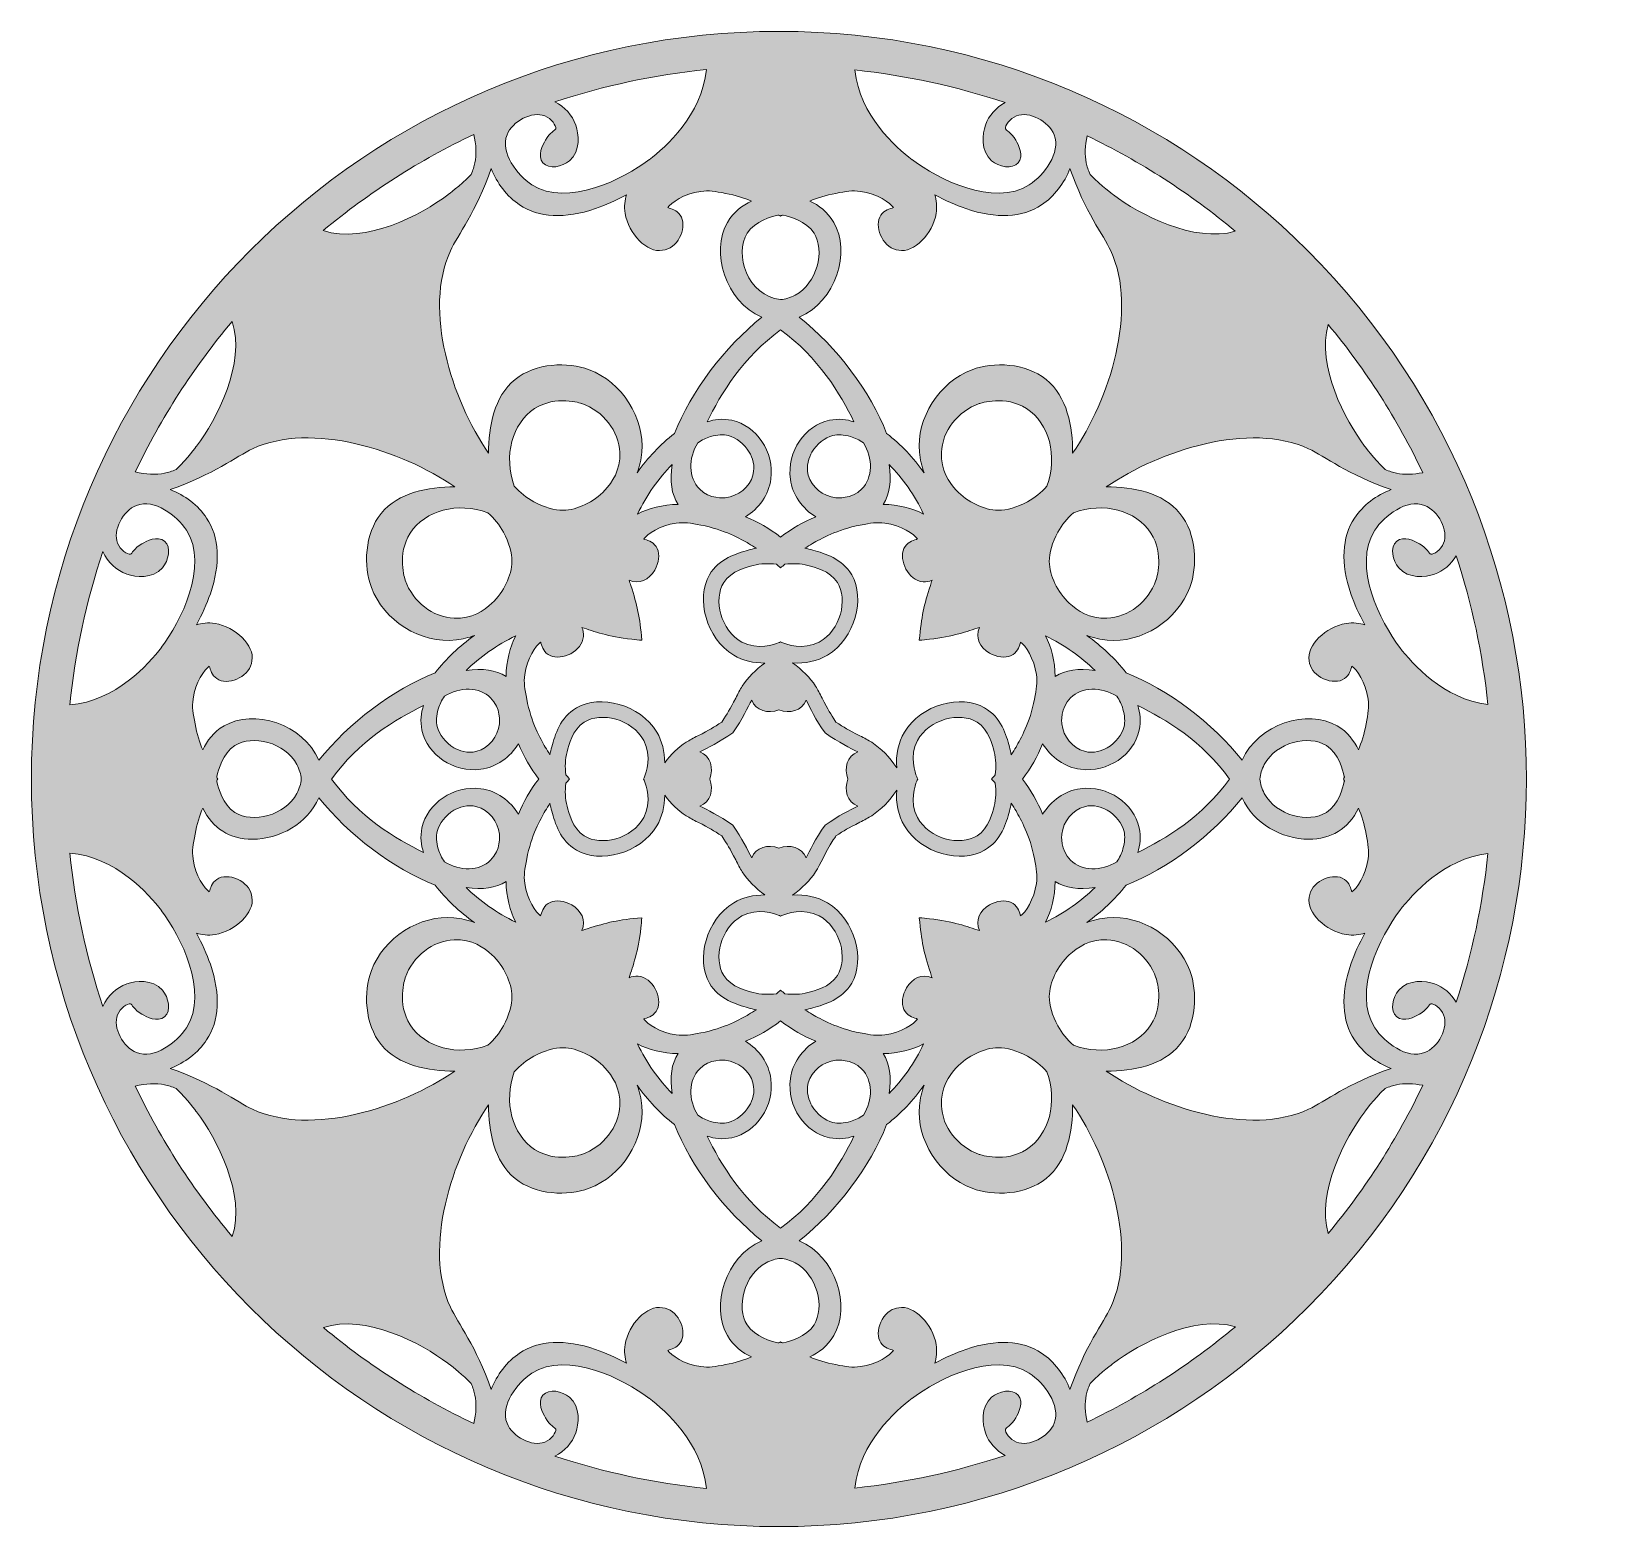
# Model space of a CAD drawing. Header units: inches. Extents: x 0 to 6.29, y -6 to 0.
import ezdxf

# ---------------------------------------------------------------- set-up
doc = ezdxf.new("R2010")
doc.units = ezdxf.units.IN
doc.header["$MEASUREMENT"] = 0
doc.layers.add('17-1 - Coasters Laser Cut', color=7, linetype='Continuous', lineweight=0)

msp = doc.modelspace()

# ---------------------------------------------------------------- hatches: boundary and pattern name
at = {"layer": '17-1 - Coasters Laser Cut', "true_color": 0x1d1d1b, "transparency": 33554687}
h = msp.add_hatch(color=250, dxfattribs=at)
h.dxf.hatch_style = 2
edge = h.paths.add_edge_path()
edge.add_spline(control_points=[(5.6308, -3.8221), (5.5961, -3.81), (5.5268, -3.8018), (5.4879, -3.8469), (5.4633, -3.8756), (5.4511, -3.9297), (5.4796, -3.9539), (5.5074, -3.9775), (5.5526, -3.9546), (5.571, -3.9436), (5.6013, -3.9254), (5.6107, -3.9036), (5.6163, -3.9024), (5.6281, -3.9), (5.6569, -3.9193), (5.6679, -3.9467), (5.6881, -3.9967), (5.6467, -4.0768), (5.5917, -4.0981), (5.5207, -4.1254), (5.43, -4.0578), (5.3917, -3.9982), (5.2992, -3.8544), (5.4162, -3.6285), (5.4911, -3.529), (5.4911, -3.529), (5.4919, -3.5281), (5.4919, -3.5281), (5.5413, -3.4623), (5.6672, -3.3207), (5.8457, -3.2986), (5.8247, -3.5024), (5.7819, -3.702), (5.718, -3.8959), (5.6981, -3.8613), (5.667, -3.8345), (5.6308, -3.8221)], knot_values=[0, 0, 0, 0, 1, 1, 1, 2, 2, 2, 3, 3, 3, 4, 4, 4, 5, 5, 5, 6, 6, 6, 7, 7, 7, 8, 8, 8, 9, 9, 9, 10, 10, 10, 11, 11, 11, 12, 12, 12, 12], degree=3, periodic=0)
edge = h.paths.add_edge_path()
edge.add_spline(control_points=[(5.2045, -4.8239), (5.1574, -4.6572), (5.2734, -4.4388), (5.351, -4.3357), (5.3549, -4.331), (5.3836, -4.2907), (5.4326, -4.2422), (5.4504, -4.2346), (5.4647, -4.2296), (5.4793, -4.2268), (5.5094, -4.2211), (5.547, -4.2212), (5.5843, -4.2292), (5.4826, -4.4429), (5.3556, -4.6419), (5.2045, -4.8239)], knot_values=[0, 0, 0, 0, 1, 1, 1, 2, 2, 2, 3, 3, 3, 4, 4, 4, 5, 5, 5, 5], degree=3, periodic=0)
edge = h.paths.add_edge_path()
edge.add_spline(control_points=[(4.3139, -4.1721), (4.4218, -4.1721), (4.5408, -4.1503), (4.6097, -4.066), (4.6775, -3.9832), (4.681, -3.8537), (4.6493, -3.7686), (4.6004, -3.6369), (4.4549, -3.544), (4.3181, -3.5569), (4.2899, -3.5596), (4.2628, -3.566), (4.236, -3.5756), (4.2949, -3.5332), (4.3485, -3.4844), (4.3936, -3.4257), (4.5604, -3.3613), (4.7417, -3.2242), (4.8597, -3.0751), (4.904, -3.1782), (5.0179, -3.2415), (5.1268, -3.2415), (5.2151, -3.2415), (5.2853, -3.2018), (5.3262, -3.1169), (5.3381, -3.1465), (5.3494, -3.1812), (5.3569, -3.2211), (5.365, -3.2639), (5.3694, -3.2874), (5.365, -3.3206), (5.3558, -3.3882), (5.3182, -3.4413), (5.2997, -3.4529), (5.299, -3.4511), (5.2985, -3.449), (5.2979, -3.4474), (5.2931, -3.4321), (5.2856, -3.4092), (5.2612, -3.3979), (5.2145, -3.3765), (5.1334, -3.4148), (5.1285, -3.4746), (5.1169, -3.5356), (5.1953, -3.6111), (5.2762, -3.6242), (5.305, -3.6288), (5.3307, -3.6249), (5.3514, -3.6189), (5.3286, -3.6607), (5.3093, -3.7032), (5.2956, -3.7435), (5.2539, -3.8656), (5.259, -3.9706), (5.3104, -4.0472), (5.344, -4.0975), (5.3989, -4.1399), (5.4574, -4.1613), (5.2812, -4.2219), (5.1918, -4.2949), (5.1258, -4.3253), (4.8881, -4.4349), (4.5308, -4.3204), (4.3139, -4.1721)], knot_values=[0, 0, 0, 0, 1, 1, 1, 2, 2, 2, 3, 3, 3, 4, 4, 4, 5, 5, 5, 6, 6, 6, 7, 7, 7, 8, 8, 8, 9, 9, 9, 10, 10, 10, 11, 11, 11, 12, 12, 12, 13, 13, 13, 14, 14, 14, 15, 15, 15, 16, 16, 16, 17, 17, 17, 18, 18, 18, 19, 19, 19, 20, 20, 20, 21, 21, 21, 21], degree=3, periodic=0)
edge = h.paths.add_edge_path()
edge.add_spline(control_points=[(4.2369, -5.5808), (4.2282, -5.5423), (4.2278, -5.5034), (4.2337, -5.4724), (4.2365, -5.4578), (4.2415, -5.4435), (4.2492, -5.4257), (4.2981, -5.3764), (4.3378, -5.3481), (4.3428, -5.3439), (4.4461, -5.2661), (4.6651, -5.1499), (4.832, -5.1977), (4.65, -5.3499), (4.4509, -5.4781), (4.2369, -5.5808)], knot_values=[0, 0, 0, 0, 1, 1, 1, 2, 2, 2, 3, 3, 3, 4, 4, 4, 5, 5, 5, 5], degree=3, periodic=0)
edge = h.paths.add_edge_path()
edge.add_spline(control_points=[(4.0542, -5.3035), (3.9775, -5.2521), (3.8725, -5.2469), (3.7504, -5.2886), (3.7101, -5.3024), (3.6676, -5.3217), (3.6258, -5.3443), (3.6318, -5.3237), (3.6357, -5.2979), (3.6311, -5.2693), (3.6181, -5.1882), (3.5422, -5.1096), (3.4812, -5.1215), (3.4581, -5.1235), (3.4325, -5.1381), (3.4149, -5.1685), (3.3981, -5.1974), (3.3942, -5.231), (3.4049, -5.2543), (3.4161, -5.2786), (3.439, -5.2861), (3.4543, -5.291), (3.456, -5.2915), (3.4581, -5.2921), (3.4599, -5.2928), (3.4482, -5.3112), (3.3951, -5.3489), (3.3275, -5.3581), (3.2943, -5.3625), (3.2708, -5.3581), (3.2281, -5.35), (3.1881, -5.3424), (3.1535, -5.3311), (3.1239, -5.3192), (3.1593, -5.3021), (3.1954, -5.2761), (3.2203, -5.2336), (3.2885, -5.1161), (3.2296, -4.9162), (3.0821, -4.8528), (3.2311, -4.7347), (3.3682, -4.5533), (3.4326, -4.3867), (3.4906, -4.3422), (3.5393, -4.2892), (3.5825, -4.229), (3.5731, -4.2554), (3.5665, -4.2825), (3.5639, -4.3111), (3.551, -4.4479), (3.6439, -4.5935), (3.7756, -4.6424), (3.8607, -4.674), (3.9901, -4.6706), (4.0729, -4.6028), (4.1574, -4.5339), (4.179, -4.4149), (4.179, -4.3069), (4.3278, -4.5244), (4.4415, -4.8815), (4.3322, -5.1189), (4.3025, -5.1836), (4.229, -5.274), (4.1682, -5.4504), (4.1468, -5.3919), (4.1044, -5.3371), (4.0542, -5.3035)], knot_values=[0, 0, 0, 0, 1, 1, 1, 2, 2, 2, 3, 3, 3, 4, 4, 4, 5, 5, 5, 6, 6, 6, 7, 7, 7, 8, 8, 8, 9, 9, 9, 10, 10, 10, 11, 11, 11, 12, 12, 12, 13, 13, 13, 14, 14, 14, 15, 15, 15, 16, 16, 16, 17, 17, 17, 18, 18, 18, 19, 19, 19, 20, 20, 20, 21, 21, 21, 22, 22, 22, 22], degree=3, periodic=0)
edge = h.paths.add_edge_path()
edge.add_spline(control_points=[(4.105, -5.5847), (4.0835, -5.6403), (4.0032, -5.681), (3.9536, -5.661), (3.9263, -5.65), (3.9069, -5.6211), (3.9093, -5.6093), (3.9106, -5.6037), (3.9324, -5.5943), (3.9506, -5.564), (3.9615, -5.5457), (3.9844, -5.5004), (3.9608, -5.4726), (3.9368, -5.4443), (3.8826, -5.4563), (3.8539, -5.481), (3.8087, -5.5199), (3.8169, -5.5892), (3.829, -5.6239), (3.8421, -5.6619), (3.871, -5.6943), (3.9081, -5.714), (3.7124, -5.7796), (3.5107, -5.8233), (3.3048, -5.845), (3.3243, -5.6632), (3.4685, -5.535), (3.535, -5.485), (3.535, -5.485), (3.536, -5.4842), (3.536, -5.4842), (3.6354, -5.4093), (3.8614, -5.2922), (4.0051, -5.3847), (4.0647, -5.4231), (4.1324, -5.5137), (4.105, -5.5847)], knot_values=[0, 0, 0, 0, 1, 1, 1, 2, 2, 2, 3, 3, 3, 4, 4, 4, 5, 5, 5, 6, 6, 6, 7, 7, 7, 8, 8, 8, 9, 9, 9, 10, 10, 10, 11, 11, 11, 12, 12, 12, 12], degree=3, periodic=0)
edge = h.paths.add_edge_path()
edge.add_spline(control_points=[(3.0142, -5.2629), (3.0118, -5.2614), (3.0093, -5.26), (3.0069, -5.2585), (3.0046, -5.26), (3.0021, -5.2614), (2.9997, -5.2629), (2.9986, -5.2626), (2.9975, -5.2625), (2.9964, -5.2622), (2.9713, -5.2561), (2.9042, -5.2399), (2.8728, -5.1904), (2.8282, -5.1203), (2.8594, -4.9892), (2.9489, -4.9413), (2.9683, -4.9308), (2.9882, -4.9257), (3.0069, -4.9238), (3.0257, -4.9257), (3.0456, -4.9308), (3.065, -4.9413), (3.1544, -4.9892), (3.1857, -5.1201), (3.1411, -5.1904), (3.1097, -5.2399), (3.0426, -5.2561), (3.0175, -5.2622), (3.0164, -5.2625), (3.0153, -5.2626), (3.0142, -5.2629)], knot_values=[0, 0, 0, 0, 1, 1, 1, 2, 2, 2, 3, 3, 3, 4, 4, 4, 5, 5, 5, 6, 6, 6, 7, 7, 7, 8, 8, 8, 9, 9, 9, 10, 10, 10, 10], degree=3, periodic=0)
edge = h.paths.add_edge_path()
edge.add_spline(control_points=[(2.7858, -5.35), (2.7431, -5.3581), (2.7196, -5.3625), (2.6864, -5.3581), (2.6188, -5.3489), (2.5657, -5.3112), (2.554, -5.2928), (2.5558, -5.2921), (2.5579, -5.2915), (2.5596, -5.291), (2.5749, -5.2861), (2.5978, -5.2786), (2.609, -5.2543), (2.6303, -5.2079), (2.5925, -5.1268), (2.5328, -5.1215), (2.5326, -5.1215), (2.5326, -5.1215), (2.5326, -5.1215), (2.4717, -5.1096), (2.3958, -5.1882), (2.3829, -5.2693), (2.3782, -5.2981), (2.3821, -5.3237), (2.3881, -5.3444), (2.3464, -5.3217), (2.3037, -5.3024), (2.2635, -5.2886), (2.1414, -5.2469), (2.0364, -5.2521), (1.9597, -5.3035), (1.9094, -5.3371), (1.8671, -5.3919), (1.8457, -5.4504), (1.785, -5.2743), (1.7121, -5.1849), (1.6817, -5.1189), (1.5722, -4.8814), (1.6862, -4.5243), (1.8349, -4.3069), (1.8349, -4.4149), (1.8567, -4.5339), (1.941, -4.6028), (2.0238, -4.6706), (2.1532, -4.674), (2.2383, -4.6424), (2.37, -4.5935), (2.4629, -4.4479), (2.45, -4.3111), (2.4474, -4.2824), (2.4408, -4.2553), (2.4314, -4.229), (2.4736, -4.2879), (2.5224, -4.3414), (2.5813, -4.3867), (2.6457, -4.5535), (2.7828, -4.7347), (2.9318, -4.8528), (2.7843, -4.9161), (2.7256, -5.1161), (2.7936, -5.2335), (2.8185, -5.2761), (2.8546, -5.3021), (2.89, -5.3193), (2.8604, -5.3311), (2.8257, -5.3425), (2.7858, -5.35)], knot_values=[0, 0, 0, 0, 1, 1, 1, 2, 2, 2, 3, 3, 3, 4, 4, 4, 5, 5, 5, 6, 6, 6, 7, 7, 7, 8, 8, 8, 9, 9, 9, 10, 10, 10, 11, 11, 11, 12, 12, 12, 13, 13, 13, 14, 14, 14, 15, 15, 15, 16, 16, 16, 17, 17, 17, 18, 18, 18, 19, 19, 19, 20, 20, 20, 21, 21, 21, 22, 22, 22, 22], degree=3, periodic=0)
edge = h.paths.add_edge_path()
edge.add_spline(control_points=[(2.1006, -5.7168), (2.1402, -5.6975), (2.1711, -5.6637), (2.1849, -5.6239), (2.1969, -5.5892), (2.2051, -5.5199), (2.16, -5.481), (2.1314, -5.4564), (2.0772, -5.4442), (2.0531, -5.4726), (2.0294, -5.5004), (2.0524, -5.5457), (2.0633, -5.564), (2.0815, -5.5943), (2.1033, -5.6037), (2.1046, -5.6093), (2.1069, -5.6211), (2.0876, -5.65), (2.0603, -5.661), (2.0103, -5.6811), (1.9301, -5.6397), (1.9089, -5.5847), (1.8815, -5.5137), (1.9492, -5.4231), (2.0088, -5.3847), (2.1525, -5.2922), (2.3785, -5.4093), (2.4779, -5.4842), (2.4779, -5.4842), (2.4789, -5.485), (2.4789, -5.485), (2.5456, -5.5351), (2.6904, -5.6639), (2.7093, -5.8466), (2.5015, -5.8257), (2.2981, -5.7823), (2.1006, -5.7168)], knot_values=[0, 0, 0, 0, 1, 1, 1, 2, 2, 2, 3, 3, 3, 4, 4, 4, 5, 5, 5, 6, 6, 6, 7, 7, 7, 8, 8, 8, 9, 9, 9, 10, 10, 10, 11, 11, 11, 12, 12, 12, 12], degree=3, periodic=0)
edge = h.paths.add_edge_path()
edge.add_spline(control_points=[(1.7757, -5.5866), (1.5584, -5.4837), (1.3563, -5.3546), (1.1718, -5.2009), (1.3398, -5.1451), (1.5658, -5.2647), (1.6712, -5.344), (1.6712, -5.344), (1.6725, -5.345), (1.6725, -5.345), (1.6968, -5.3633), (1.7299, -5.3906), (1.7647, -5.4256), (1.7724, -5.4433), (1.7774, -5.4578), (1.7801, -5.4724), (1.7864, -5.5049), (1.7857, -5.5463), (1.7757, -5.5866)], knot_values=[0, 0, 0, 0, 1, 1, 1, 2, 2, 2, 3, 3, 3, 4, 4, 4, 5, 5, 5, 6, 6, 6, 6], degree=3, periodic=0)
edge = h.paths.add_edge_path()
edge.add_spline(control_points=[(0.8881, -4.3253), (0.8234, -4.2955), (0.733, -4.2221), (0.5565, -4.1613), (0.615, -4.1399), (0.6699, -4.0975), (0.7035, -4.0472), (0.7549, -3.9706), (0.76, -3.8656), (0.7183, -3.7435), (0.7046, -3.7032), (0.6853, -3.6606), (0.6625, -3.6189), (0.6832, -3.6249), (0.709, -3.6288), (0.7376, -3.6242), (0.8187, -3.6111), (0.8974, -3.5353), (0.8854, -3.4743), (0.8854, -3.4742), (0.8854, -3.4742), (0.8854, -3.474), (0.8831, -3.4481), (0.866, -3.4239), (0.8385, -3.4079), (0.8096, -3.3911), (0.776, -3.3872), (0.7526, -3.3979), (0.7283, -3.4092), (0.7208, -3.4321), (0.716, -3.4474), (0.7154, -3.449), (0.7149, -3.4511), (0.7142, -3.4529), (0.6957, -3.4413), (0.6581, -3.3882), (0.6489, -3.3206), (0.6444, -3.2874), (0.6489, -3.2639), (0.6569, -3.2211), (0.6646, -3.1811), (0.6758, -3.1465), (0.6878, -3.1169), (0.7272, -3.1989), (0.7956, -3.2415), (0.8871, -3.2415), (0.9949, -3.2415), (1.1094, -3.1792), (1.1542, -3.0751), (1.2722, -3.2242), (1.4536, -3.3614), (1.6203, -3.4257), (1.6647, -3.4836), (1.7176, -3.5324), (1.7779, -3.5756), (1.7511, -3.566), (1.724, -3.5596), (1.6958, -3.5569), (1.559, -3.544), (1.4135, -3.6369), (1.3646, -3.7686), (1.3329, -3.8537), (1.3364, -3.9832), (1.4042, -4.066), (1.4731, -4.1504), (1.5921, -4.1721), (1.7, -4.1721), (1.4831, -4.3204), (1.1258, -4.4349), (0.8881, -4.3253)], knot_values=[0, 0, 0, 0, 1, 1, 1, 2, 2, 2, 3, 3, 3, 4, 4, 4, 5, 5, 5, 6, 6, 6, 7, 7, 7, 8, 8, 8, 9, 9, 9, 10, 10, 10, 11, 11, 11, 12, 12, 12, 13, 13, 13, 14, 14, 14, 15, 15, 15, 16, 16, 16, 17, 17, 17, 18, 18, 18, 19, 19, 19, 20, 20, 20, 21, 21, 21, 22, 22, 22, 23, 23, 23, 23], degree=3, periodic=0)
edge = h.paths.add_edge_path()
edge.add_spline(control_points=[(0.806, -4.8363), (0.651, -4.6518), (0.5208, -4.4496), (0.417, -4.2321), (0.4584, -4.2212), (0.5011, -4.2204), (0.5346, -4.2268), (0.5492, -4.2296), (0.5635, -4.2346), (0.5814, -4.2422), (0.63, -4.2904), (0.6593, -4.3314), (0.6632, -4.3358), (0.7426, -4.4415), (0.8626, -4.6682), (0.806, -4.8363)], knot_values=[0, 0, 0, 0, 1, 1, 1, 2, 2, 2, 3, 3, 3, 4, 4, 4, 5, 5, 5, 5], degree=3, periodic=0)
edge = h.paths.add_edge_path()
edge.add_spline(control_points=[(0.346, -3.9467), (0.3569, -3.9193), (0.3858, -3.9), (0.3976, -3.9024), (0.4032, -3.9036), (0.4126, -3.9254), (0.4429, -3.9436), (0.4613, -3.9546), (0.5065, -3.9775), (0.5343, -3.9539), (0.5626, -3.9299), (0.5507, -3.8757), (0.526, -3.8469), (0.4871, -3.8018), (0.4178, -3.81), (0.3831, -3.8221), (0.3412, -3.8365), (0.3062, -3.87), (0.2874, -3.9126), (0.2202, -3.713), (0.1757, -3.5072), (0.1541, -3.2971), (0.3401, -3.3132), (0.4713, -3.4606), (0.5219, -3.5281), (0.5219, -3.5281), (0.5228, -3.529), (0.5228, -3.529), (0.5976, -3.6285), (0.7147, -3.8544), (0.6222, -3.9982), (0.5839, -4.0578), (0.4932, -4.1254), (0.4222, -4.0981), (0.3667, -4.0765), (0.326, -3.9962), (0.346, -3.9467)], knot_values=[0, 0, 0, 0, 1, 1, 1, 2, 2, 2, 3, 3, 3, 4, 4, 4, 5, 5, 5, 6, 6, 6, 7, 7, 7, 8, 8, 8, 9, 9, 9, 10, 10, 10, 11, 11, 11, 12, 12, 12, 12], degree=3, periodic=0)
edge = h.paths.add_edge_path()
edge.add_spline(control_points=[(0.2874, -2.0874), (0.3062, -2.13), (0.3412, -2.1635), (0.3831, -2.1779), (0.4178, -2.19), (0.4871, -2.1982), (0.526, -2.1531), (0.5506, -2.1244), (0.5628, -2.0703), (0.5343, -2.0461), (0.5065, -2.0225), (0.4613, -2.0454), (0.4429, -2.0564), (0.4125, -2.0746), (0.4032, -2.0964), (0.3976, -2.0976), (0.3858, -2.1), (0.3569, -2.0807), (0.346, -2.0533), (0.3258, -2.0033), (0.3672, -1.9232), (0.4222, -1.9019), (0.4932, -1.8746), (0.5839, -1.9422), (0.6222, -2.0018), (0.7147, -2.1456), (0.5976, -2.3715), (0.5228, -2.471), (0.5228, -2.471), (0.5219, -2.4719), (0.5219, -2.4719), (0.4713, -2.5394), (0.3401, -2.6868), (0.1541, -2.7029), (0.1757, -2.4928), (0.2202, -2.287), (0.2874, -2.0874)], knot_values=[0, 0, 0, 0, 1, 1, 1, 2, 2, 2, 3, 3, 3, 4, 4, 4, 5, 5, 5, 6, 6, 6, 7, 7, 7, 8, 8, 8, 9, 9, 9, 10, 10, 10, 11, 11, 11, 12, 12, 12, 12], degree=3, periodic=0)
edge = h.paths.add_edge_path()
edge.add_spline(control_points=[(0.8058, -1.1638), (0.8624, -1.3319), (0.7425, -1.5586), (0.6631, -1.6643), (0.6588, -1.6693), (0.6304, -1.7092), (0.5814, -1.7578), (0.5636, -1.7654), (0.5492, -1.7704), (0.5346, -1.7732), (0.5011, -1.7796), (0.4584, -1.7788), (0.417, -1.7679), (0.5208, -1.5505), (0.651, -1.3483), (0.8058, -1.1638)], knot_values=[0, 0, 0, 0, 1, 1, 1, 2, 2, 2, 3, 3, 3, 4, 4, 4, 5, 5, 5, 5], degree=3, periodic=0)
edge = h.paths.add_edge_path()
edge.add_spline(control_points=[(0.744, -2.9928), (0.7443, -2.9917), (0.7444, -2.9906), (0.7447, -2.9894), (0.7508, -2.9643), (0.7671, -2.8972), (0.8165, -2.8658), (0.8867, -2.8213), (1.0178, -2.8525), (1.0657, -2.9419), (1.0761, -2.9614), (1.0813, -2.9812), (1.0832, -3), (1.0813, -3.0188), (1.0761, -3.0386), (1.0657, -3.0581), (1.0178, -3.1475), (0.8868, -3.1788), (0.8165, -3.1342), (0.7671, -3.1028), (0.7508, -3.0357), (0.7447, -3.0106), (0.7444, -3.0094), (0.7443, -3.0083), (0.744, -3.0072), (0.7456, -3.0049), (0.7469, -3.0024), (0.7485, -3), (0.7469, -2.9976), (0.7456, -2.9951), (0.744, -2.9928)], knot_values=[0, 0, 0, 0, 1, 1, 1, 2, 2, 2, 3, 3, 3, 4, 4, 4, 5, 5, 5, 6, 6, 6, 7, 7, 7, 8, 8, 8, 9, 9, 9, 10, 10, 10, 10], degree=3, periodic=0)
edge = h.paths.add_edge_path()
edge.add_spline(control_points=[(0.8881, -1.6747), (1.1256, -1.5653), (1.4826, -1.6793), (1.7, -1.8279), (1.5921, -1.8279), (1.4731, -1.8497), (1.4042, -1.934), (1.3364, -2.0168), (1.3329, -2.1462), (1.3646, -2.2314), (1.4132, -2.3625), (1.5607, -2.46), (1.7057, -2.4419), (1.7307, -2.4389), (1.7549, -2.4328), (1.7779, -2.4244), (1.7178, -2.4676), (1.6647, -2.5164), (1.6203, -2.5743), (1.4536, -2.6386), (1.2722, -2.7758), (1.1542, -2.9249), (1.0911, -2.7782), (0.8917, -2.7181), (0.7735, -2.7867), (0.7308, -2.8115), (0.7049, -2.8475), (0.6876, -2.8831), (0.6758, -2.8535), (0.6644, -2.8187), (0.6569, -2.7789), (0.6489, -2.7361), (0.6444, -2.7126), (0.6489, -2.6794), (0.6581, -2.6118), (0.6957, -2.5587), (0.7142, -2.5471), (0.7149, -2.5489), (0.7154, -2.551), (0.716, -2.5526), (0.7208, -2.5679), (0.7283, -2.5908), (0.7526, -2.6021), (0.799, -2.6235), (0.88, -2.5854), (0.8854, -2.526), (0.8854, -2.5258), (0.8854, -2.5258), (0.8854, -2.5257), (0.8974, -2.4647), (0.8187, -2.3889), (0.7376, -2.3758), (0.709, -2.3712), (0.6832, -2.3751), (0.6625, -2.3811), (0.6853, -2.3394), (0.7046, -2.2968), (0.7183, -2.2565), (0.76, -2.1344), (0.7549, -2.0294), (0.7035, -1.9528), (0.6699, -1.9025), (0.615, -1.8601), (0.5565, -1.8388), (0.7326, -1.7781), (0.8221, -1.7051), (0.8881, -1.6747)], knot_values=[0, 0, 0, 0, 1, 1, 1, 2, 2, 2, 3, 3, 3, 4, 4, 4, 5, 5, 5, 6, 6, 6, 7, 7, 7, 8, 8, 8, 9, 9, 9, 10, 10, 10, 11, 11, 11, 12, 12, 12, 13, 13, 13, 14, 14, 14, 15, 15, 15, 16, 16, 16, 17, 17, 17, 18, 18, 18, 19, 19, 19, 20, 20, 20, 21, 21, 21, 22, 22, 22, 22], degree=3, periodic=0)
edge = h.paths.add_edge_path()
edge.add_spline(control_points=[(1.7757, -0.4134), (1.7857, -0.4537), (1.7864, -0.4951), (1.7801, -0.5276), (1.7774, -0.5422), (1.7724, -0.5565), (1.7647, -0.5744), (1.7165, -0.6231), (1.6756, -0.6524), (1.6711, -0.6561), (1.5657, -0.7355), (1.3396, -0.8551), (1.1716, -0.7993), (1.3562, -0.6454), (1.5584, -0.5163), (1.7757, -0.4134)], knot_values=[0, 0, 0, 0, 1, 1, 1, 2, 2, 2, 3, 3, 3, 4, 4, 4, 5, 5, 5, 5], degree=3, periodic=0)
edge = h.paths.add_edge_path()
edge.add_spline(control_points=[(1.9597, -0.6965), (2.0364, -0.7479), (2.1414, -0.7531), (2.2635, -0.7114), (2.3037, -0.6976), (2.3464, -0.6783), (2.3881, -0.6556), (2.3821, -0.6762), (2.3782, -0.7019), (2.3829, -0.7307), (2.3958, -0.8118), (2.4718, -0.8904), (2.5328, -0.8785), (2.5919, -0.8734), (2.6305, -0.7925), (2.609, -0.7457), (2.5978, -0.7214), (2.5749, -0.7139), (2.5596, -0.709), (2.5579, -0.7085), (2.5558, -0.7079), (2.554, -0.7072), (2.5657, -0.6888), (2.6188, -0.6511), (2.6864, -0.6419), (2.7196, -0.6375), (2.7431, -0.6419), (2.7858, -0.65), (2.8258, -0.6575), (2.8604, -0.6689), (2.89, -0.6808), (2.8546, -0.6979), (2.8185, -0.7239), (2.7936, -0.7664), (2.7251, -0.8844), (2.7847, -1.084), (2.9318, -1.1472), (2.7828, -1.2653), (2.6457, -1.4467), (2.5813, -1.6133), (2.5226, -1.6583), (2.4739, -1.7118), (2.4314, -1.771), (2.4408, -1.7447), (2.4474, -1.7176), (2.45, -1.6889), (2.4629, -1.5521), (2.37, -1.4065), (2.2383, -1.3576), (2.1532, -1.326), (2.0238, -1.3294), (1.941, -1.3972), (1.8565, -1.4661), (1.8349, -1.5851), (1.8349, -1.6931), (1.686, -1.4754), (1.5724, -1.1185), (1.6817, -0.8811), (1.7114, -0.8164), (1.7849, -0.726), (1.8457, -0.5496), (1.8671, -0.6081), (1.9094, -0.6629), (1.9597, -0.6965)], knot_values=[0, 0, 0, 0, 1, 1, 1, 2, 2, 2, 3, 3, 3, 4, 4, 4, 5, 5, 5, 6, 6, 6, 7, 7, 7, 8, 8, 8, 9, 9, 9, 10, 10, 10, 11, 11, 11, 12, 12, 12, 13, 13, 13, 14, 14, 14, 15, 15, 15, 16, 16, 16, 17, 17, 17, 18, 18, 18, 19, 19, 19, 20, 20, 20, 21, 21, 21, 21], degree=3, periodic=0)
edge = h.paths.add_edge_path()
edge.add_spline(control_points=[(1.9089, -0.4153), (1.9304, -0.3597), (2.0107, -0.319), (2.0603, -0.339), (2.0876, -0.35), (2.1069, -0.3789), (2.1046, -0.3907), (2.1033, -0.3962), (2.0815, -0.4057), (2.0633, -0.436), (2.0524, -0.4543), (2.0294, -0.4996), (2.0531, -0.5274), (2.0771, -0.5557), (2.1312, -0.5437), (2.16, -0.519), (2.2051, -0.4801), (2.1969, -0.4108), (2.1849, -0.3761), (2.1711, -0.3363), (2.1402, -0.3025), (2.1006, -0.2832), (2.2981, -0.2177), (2.5015, -0.1743), (2.7093, -0.1534), (2.6904, -0.3361), (2.5456, -0.4649), (2.4789, -0.515), (2.4789, -0.515), (2.4779, -0.5158), (2.4779, -0.5158), (2.3785, -0.5907), (2.1525, -0.7078), (2.0088, -0.6153), (1.9492, -0.5769), (1.8815, -0.4863), (1.9089, -0.4153)], knot_values=[0, 0, 0, 0, 1, 1, 1, 2, 2, 2, 3, 3, 3, 4, 4, 4, 5, 5, 5, 6, 6, 6, 7, 7, 7, 8, 8, 8, 9, 9, 9, 10, 10, 10, 11, 11, 11, 12, 12, 12, 12], degree=3, periodic=0)
edge = h.paths.add_edge_path()
edge.add_spline(control_points=[(2.9997, -0.7371), (3.0021, -0.7386), (3.0046, -0.74), (3.0069, -0.7415), (3.0093, -0.74), (3.0118, -0.7386), (3.0142, -0.7371), (3.0153, -0.7374), (3.0164, -0.7375), (3.0175, -0.7378), (3.0426, -0.7439), (3.1097, -0.7601), (3.1411, -0.8096), (3.1857, -0.8797), (3.1544, -1.0108), (3.065, -1.0587), (3.0456, -1.0692), (3.0257, -1.0743), (3.0069, -1.0762), (2.8732, -1.0624), (2.82, -0.8928), (2.8728, -0.8096), (2.9042, -0.7601), (2.9713, -0.7439), (2.9964, -0.7378), (2.9975, -0.7375), (2.9986, -0.7374), (2.9997, -0.7371)], knot_values=[0, 0, 0, 0, 1, 1, 1, 2, 2, 2, 3, 3, 3, 4, 4, 4, 5, 5, 5, 6, 6, 6, 7, 7, 7, 8, 8, 8, 9, 9, 9, 9], degree=3, periodic=0)
edge = h.paths.add_edge_path()
edge.add_spline(control_points=[(3.2281, -0.65), (3.2708, -0.6419), (3.2943, -0.6375), (3.3275, -0.6419), (3.3951, -0.6511), (3.4482, -0.6888), (3.4599, -0.7072), (3.4581, -0.7079), (3.456, -0.7085), (3.4543, -0.709), (3.439, -0.7139), (3.4161, -0.7214), (3.4049, -0.7457), (3.3836, -0.7921), (3.4214, -0.8732), (3.4811, -0.8785), (3.4812, -0.8785), (3.4812, -0.8785), (3.4812, -0.8785), (3.5422, -0.8904), (3.6181, -0.8118), (3.6311, -0.7307), (3.6357, -0.7021), (3.6318, -0.6762), (3.6258, -0.6557), (3.6676, -0.6783), (3.7101, -0.6976), (3.7504, -0.7114), (3.8725, -0.7531), (3.9775, -0.7479), (4.0542, -0.6965), (4.1044, -0.6629), (4.1468, -0.6081), (4.1682, -0.5496), (4.2289, -0.7257), (4.3018, -0.8151), (4.3322, -0.8811), (4.4417, -1.1186), (4.3276, -1.4757), (4.179, -1.6931), (4.179, -1.5851), (4.1572, -1.4661), (4.0729, -1.3972), (3.9901, -1.3294), (3.8607, -1.326), (3.7756, -1.3576), (3.6439, -1.4065), (3.551, -1.5521), (3.5639, -1.6889), (3.5665, -1.7176), (3.5731, -1.7446), (3.5825, -1.771), (3.5394, -1.711), (3.4907, -1.6579), (3.4326, -1.6133), (3.3682, -1.4465), (3.2311, -1.2653), (3.0821, -1.1472), (3.2294, -1.0839), (3.2885, -0.8839), (3.2203, -0.7665), (3.1954, -0.7239), (3.1594, -0.6979), (3.1239, -0.6807), (3.1535, -0.6689), (3.1882, -0.6575), (3.2281, -0.65)], knot_values=[0, 0, 0, 0, 1, 1, 1, 2, 2, 2, 3, 3, 3, 4, 4, 4, 5, 5, 5, 6, 6, 6, 7, 7, 7, 8, 8, 8, 9, 9, 9, 10, 10, 10, 11, 11, 11, 12, 12, 12, 13, 13, 13, 14, 14, 14, 15, 15, 15, 16, 16, 16, 17, 17, 17, 18, 18, 18, 19, 19, 19, 20, 20, 20, 21, 21, 21, 22, 22, 22, 22], degree=3, periodic=0)
edge = h.paths.add_edge_path()
edge.add_spline(control_points=[(3.9081, -0.286), (3.871, -0.3057), (3.8421, -0.3381), (3.829, -0.3761), (3.8169, -0.4108), (3.8087, -0.4801), (3.8539, -0.519), (3.8825, -0.5436), (3.9367, -0.5558), (3.9608, -0.5274), (3.9844, -0.4996), (3.9615, -0.4543), (3.9506, -0.436), (3.9324, -0.4057), (3.9106, -0.3962), (3.9093, -0.3907), (3.9069, -0.3789), (3.9263, -0.35), (3.9536, -0.339), (4.0036, -0.3189), (4.0838, -0.3603), (4.105, -0.4153), (4.1324, -0.4863), (4.0647, -0.5769), (4.0051, -0.6153), (3.8614, -0.7078), (3.6354, -0.5907), (3.536, -0.5158), (3.536, -0.5158), (3.535, -0.515), (3.535, -0.515), (3.4685, -0.465), (3.3243, -0.3368), (3.3048, -0.155), (3.5107, -0.1767), (3.7124, -0.2204), (3.9081, -0.286)], knot_values=[0, 0, 0, 0, 1, 1, 1, 2, 2, 2, 3, 3, 3, 4, 4, 4, 5, 5, 5, 6, 6, 6, 7, 7, 7, 8, 8, 8, 9, 9, 9, 10, 10, 10, 11, 11, 11, 12, 12, 12, 12], degree=3, periodic=0)
edge = h.paths.add_edge_path()
edge.add_spline(control_points=[(4.2369, -0.4192), (4.4508, -0.5218), (4.6498, -0.65), (4.8318, -0.8022), (4.6651, -0.8499), (4.4459, -0.7337), (4.3426, -0.656), (4.3381, -0.6521), (4.2976, -0.6233), (4.2492, -0.5743), (4.2415, -0.5565), (4.2365, -0.5422), (4.2337, -0.5276), (4.2278, -0.4966), (4.2282, -0.4577), (4.2369, -0.4192)], knot_values=[0, 0, 0, 0, 1, 1, 1, 2, 2, 2, 3, 3, 3, 4, 4, 4, 5, 5, 5, 5], degree=3, periodic=0)
edge = h.paths.add_edge_path()
edge.add_spline(control_points=[(4.1707, -3.3258), (4.129, -3.2853), (4.1351, -3.2246), (4.1354, -3.2219), (4.1411, -3.1697), (4.1785, -3.124), (4.2263, -3.1111), (4.2643, -3.1008), (4.2972, -3.1135), (4.3182, -3.1257), (4.3513, -3.1451), (4.3775, -3.1782), (4.3854, -3.21), (4.39, -3.2287), (4.3883, -3.254), (4.3808, -3.2808), (4.3757, -3.299), (4.3675, -3.3163), (4.3564, -3.3321), (4.2931, -3.3718), (4.2156, -3.3694), (4.1707, -3.3258)], knot_values=[0, 0, 0, 0, 1, 1, 1, 2, 2, 2, 3, 3, 3, 4, 4, 4, 5, 5, 5, 6, 6, 6, 7, 7, 7, 7], degree=3, periodic=0)
edge = h.paths.add_edge_path()
edge.add_spline(control_points=[(4.0699, -3.574), (4.0946, -3.5292), (4.1071, -3.4726), (4.109, -3.4115), (4.1493, -3.4376), (4.2028, -3.4458), (4.2692, -3.4354), (4.2153, -3.4882), (4.1449, -3.539), (4.0699, -3.574)], knot_values=[0, 0, 0, 0, 1, 1, 1, 2, 2, 2, 3, 3, 3, 3], degree=3, periodic=0)
edge = h.paths.add_edge_path()
edge.add_spline(control_points=[(4.0851, -3.8728), (4.0862, -3.8163), (4.1178, -3.7504), (4.1657, -3.7053), (4.1964, -3.6763), (4.2475, -3.6424), (4.3165, -3.6451), (4.4025, -3.6486), (4.4835, -3.7112), (4.5133, -3.7975), (4.5147, -3.8017), (4.5483, -3.9019), (4.4932, -3.9871), (4.4339, -4.0785), (4.3036, -4.1125), (4.1819, -4.0686), (4.1565, -4.0461), (4.1357, -4.0199), (4.1196, -3.9906), (4.0968, -3.9486), (4.0846, -3.9068), (4.0851, -3.8728)], knot_values=[0, 0, 0, 0, 1, 1, 1, 2, 2, 2, 3, 3, 3, 4, 4, 4, 5, 5, 5, 6, 6, 6, 7, 7, 7, 7], degree=3, periodic=0)
edge = h.paths.add_edge_path()
edge.add_spline(control_points=[(3.7122, -4.1588), (3.7574, -4.1108), (3.8232, -4.0793), (3.8797, -4.0782), (3.9138, -4.0776), (3.9556, -4.0899), (3.9975, -4.1126), (4.0268, -4.1288), (4.0531, -4.1496), (4.0756, -4.175), (4.1194, -4.2967), (4.0854, -4.4269), (3.994, -4.4863), (3.9089, -4.5414), (3.8086, -4.5078), (3.8044, -4.5064), (3.7182, -4.4765), (3.6556, -4.3956), (3.6521, -4.3096), (3.6493, -4.2406), (3.6832, -4.1894), (3.7122, -4.1588)], knot_values=[0, 0, 0, 0, 1, 1, 1, 2, 2, 2, 3, 3, 3, 4, 4, 4, 5, 5, 5, 6, 6, 6, 7, 7, 7, 7], degree=3, periodic=0)
edge = h.paths.add_edge_path()
edge.add_spline(control_points=[(3.2878, -4.3739), (3.261, -4.3814), (3.2358, -4.3831), (3.2169, -4.3785), (3.1851, -4.3706), (3.1521, -4.3443), (3.1326, -4.3112), (3.1204, -4.2903), (3.1078, -4.2574), (3.1181, -4.2193), (3.131, -4.1715), (3.1767, -4.1342), (3.2289, -4.1285), (3.2315, -4.1282), (3.2922, -4.1221), (3.3328, -4.1638), (3.3764, -4.2086), (3.3788, -4.2861), (3.339, -4.3494), (3.3232, -4.3606), (3.306, -4.3687), (3.2878, -4.3739)], knot_values=[0, 0, 0, 0, 1, 1, 1, 2, 2, 2, 3, 3, 3, 4, 4, 4, 5, 5, 5, 6, 6, 6, 7, 7, 7, 7], degree=3, periodic=0)
edge = h.paths.add_edge_path()
edge.add_spline(control_points=[(2.811, -4.4393), (2.9112, -4.4176), (2.9815, -4.3122), (2.9681, -4.2038), (2.9603, -4.1415), (2.9196, -4.0849), (2.8656, -4.0517), (2.9154, -4.0314), (2.9619, -4.0056), (3.0069, -3.9704), (3.0519, -4.0056), (3.0983, -4.0314), (3.1483, -4.0517), (3.0944, -4.0849), (3.0539, -4.1413), (3.046, -4.2025), (3.0318, -4.3161), (3.1057, -4.4183), (3.2029, -4.4393), (3.2397, -4.4474), (3.2736, -4.4424), (3.3014, -4.4333), (3.249, -4.5435), (3.1557, -4.6954), (3.0069, -4.8021), (2.8582, -4.6954), (2.7649, -4.5435), (2.7125, -4.4333), (2.7403, -4.4424), (2.7742, -4.4474), (2.811, -4.4393)], knot_values=[0, 0, 0, 0, 1, 1, 1, 2, 2, 2, 3, 3, 3, 4, 4, 4, 5, 5, 5, 6, 6, 6, 7, 7, 7, 8, 8, 8, 9, 9, 9, 10, 10, 10, 10], degree=3, periodic=0)
edge = h.paths.add_edge_path()
edge.add_spline(control_points=[(2.6811, -4.1638), (2.7217, -4.1221), (2.7824, -4.1282), (2.785, -4.1285), (2.8372, -4.1342), (2.8829, -4.1715), (2.8958, -4.2193), (2.9061, -4.2574), (2.8935, -4.2903), (2.8812, -4.3112), (2.8618, -4.3443), (2.8287, -4.3706), (2.7969, -4.3785), (2.7781, -4.3831), (2.7529, -4.3814), (2.7261, -4.3739), (2.7079, -4.3687), (2.6907, -4.3606), (2.6749, -4.3494), (2.6351, -4.2861), (2.6375, -4.2086), (2.6811, -4.1638)], knot_values=[0, 0, 0, 0, 1, 1, 1, 2, 2, 2, 3, 3, 3, 4, 4, 4, 5, 5, 5, 6, 6, 6, 7, 7, 7, 7], degree=3, periodic=0)
edge = h.paths.add_edge_path()
edge.add_spline(control_points=[(1.9383, -4.175), (1.9608, -4.1496), (1.9871, -4.1288), (2.0164, -4.1126), (2.0583, -4.0899), (2.1001, -4.0776), (2.1342, -4.0782), (2.1907, -4.0793), (2.2565, -4.1108), (2.3017, -4.1588), (2.3307, -4.1894), (2.3646, -4.2406), (2.3618, -4.3096), (2.3583, -4.3956), (2.2957, -4.4765), (2.2094, -4.5064), (2.2053, -4.5078), (2.105, -4.5414), (2.0199, -4.4863), (1.9285, -4.4269), (1.8944, -4.2967), (1.9383, -4.175)], knot_values=[0, 0, 0, 0, 1, 1, 1, 2, 2, 2, 3, 3, 3, 4, 4, 4, 5, 5, 5, 6, 6, 6, 7, 7, 7, 7], degree=3, periodic=0)
edge = h.paths.add_edge_path()
edge.add_spline(control_points=[(1.9287, -3.8728), (1.9293, -3.9068), (1.9171, -3.9486), (1.8943, -3.9906), (1.8782, -4.0199), (1.8574, -4.0461), (1.8319, -4.0686), (1.7103, -4.1125), (1.58, -4.0785), (1.5207, -3.9871), (1.4656, -3.9019), (1.4992, -3.8017), (1.5006, -3.7975), (1.5304, -3.7112), (1.6114, -3.6486), (1.6974, -3.6451), (1.7664, -3.6424), (1.8175, -3.6763), (1.8482, -3.7053), (1.8961, -3.7504), (1.9276, -3.8163), (1.9287, -3.8728)], knot_values=[0, 0, 0, 0, 1, 1, 1, 2, 2, 2, 3, 3, 3, 4, 4, 4, 5, 5, 5, 6, 6, 6, 7, 7, 7, 7], degree=3, periodic=0)
edge = h.paths.add_edge_path()
edge.add_spline(control_points=[(1.9049, -3.4115), (1.9068, -3.4726), (1.9193, -3.5292), (1.944, -3.574), (1.869, -3.539), (1.7986, -3.4882), (1.7447, -3.4354), (1.8111, -3.4458), (1.8646, -3.4376), (1.9049, -3.4115)], knot_values=[0, 0, 0, 0, 1, 1, 1, 2, 2, 2, 3, 3, 3, 3], degree=3, periodic=0)
edge = h.paths.add_edge_path()
edge.add_spline(control_points=[(1.6285, -3.21), (1.6364, -3.1782), (1.6626, -3.1451), (1.6957, -3.1257), (1.7167, -3.1135), (1.7496, -3.1008), (1.7876, -3.1111), (1.8354, -3.124), (1.8728, -3.1697), (1.8785, -3.2219), (1.8788, -3.2246), (1.8849, -3.2853), (1.8432, -3.3258), (1.7983, -3.3694), (1.7208, -3.3718), (1.6575, -3.3321), (1.6464, -3.3163), (1.6382, -3.299), (1.6331, -3.2808), (1.6256, -3.254), (1.6239, -3.2287), (1.6285, -3.21)], knot_values=[0, 0, 0, 0, 1, 1, 1, 2, 2, 2, 3, 3, 3, 4, 4, 4, 5, 5, 5, 6, 6, 6, 7, 7, 7, 7], degree=3, periodic=0)
edge = h.paths.add_edge_path()
edge.add_spline(control_points=[(1.8432, -2.6742), (1.8849, -2.7147), (1.8788, -2.7754), (1.8785, -2.7781), (1.8728, -2.8303), (1.8354, -2.876), (1.7876, -2.8889), (1.7496, -2.8992), (1.7167, -2.8865), (1.6957, -2.8743), (1.6626, -2.8549), (1.6364, -2.8218), (1.6285, -2.79), (1.6239, -2.7711), (1.6256, -2.746), (1.6331, -2.7192), (1.6382, -2.701), (1.6464, -2.6837), (1.6575, -2.6679), (1.7208, -2.6282), (1.7983, -2.6306), (1.8432, -2.6742)], knot_values=[0, 0, 0, 0, 1, 1, 1, 2, 2, 2, 3, 3, 3, 4, 4, 4, 5, 5, 5, 6, 6, 6, 7, 7, 7, 7], degree=3, periodic=0)
edge = h.paths.add_edge_path()
edge.add_spline(control_points=[(1.944, -2.426), (1.9193, -2.4708), (1.9068, -2.5274), (1.9049, -2.5885), (1.8646, -2.5624), (1.8111, -2.5542), (1.7447, -2.5646), (1.7986, -2.5118), (1.869, -2.461), (1.944, -2.426)], knot_values=[0, 0, 0, 0, 1, 1, 1, 2, 2, 2, 3, 3, 3, 3], degree=3, periodic=0)
edge = h.paths.add_edge_path()
edge.add_spline(control_points=[(1.9287, -2.1272), (1.9276, -2.1837), (1.8961, -2.2496), (1.8482, -2.2947), (1.8175, -2.3238), (1.7664, -2.3576), (1.6974, -2.3549), (1.6114, -2.3514), (1.5304, -2.2887), (1.5006, -2.2025), (1.4992, -2.1983), (1.4656, -2.0981), (1.5207, -2.0129), (1.58, -1.9215), (1.7103, -1.8875), (1.8319, -1.9314), (1.8574, -1.9539), (1.8782, -1.9801), (1.8943, -2.0094), (1.9171, -2.0514), (1.9293, -2.0932), (1.9287, -2.1272)], knot_values=[0, 0, 0, 0, 1, 1, 1, 2, 2, 2, 3, 3, 3, 4, 4, 4, 5, 5, 5, 6, 6, 6, 7, 7, 7, 7], degree=3, periodic=0)
edge = h.paths.add_edge_path()
edge.add_spline(control_points=[(2.3017, -1.8412), (2.2565, -1.8892), (2.1907, -1.9207), (2.1342, -1.9218), (2.1001, -1.9224), (2.0583, -1.9101), (2.0164, -1.8874), (1.9871, -1.8712), (1.9608, -1.8504), (1.9383, -1.825), (1.8944, -1.7033), (1.9285, -1.5731), (2.0199, -1.5137), (2.105, -1.4586), (2.2053, -1.4922), (2.2094, -1.4936), (2.2957, -1.5235), (2.3583, -1.6044), (2.3618, -1.6904), (2.3646, -1.7594), (2.3307, -1.8106), (2.3017, -1.8412)], knot_values=[0, 0, 0, 0, 1, 1, 1, 2, 2, 2, 3, 3, 3, 4, 4, 4, 5, 5, 5, 6, 6, 6, 7, 7, 7, 7], degree=3, periodic=0)
edge = h.paths.add_edge_path()
edge.add_spline(control_points=[(2.4608, -3.0092), (2.4662, -3.0222), (2.4917, -3.091), (2.4574, -3.1551), (2.4115, -3.2406), (2.286, -3.271), (2.2186, -3.2281), (2.1714, -3.1981), (2.1557, -3.1337), (2.1499, -3.1096), (2.1426, -3.0794), (2.1411, -3.0483), (2.1453, -3.0169), (2.1499, -3.0111), (2.1549, -3.0054), (2.1599, -3), (2.1549, -2.9946), (2.1499, -2.9889), (2.1453, -2.9831), (2.1411, -2.9517), (2.1426, -2.9206), (2.1499, -2.8904), (2.1557, -2.8662), (2.1714, -2.8019), (2.2186, -2.7719), (2.2861, -2.729), (2.4115, -2.7594), (2.4574, -2.8449), (2.4917, -2.909), (2.4662, -2.9778), (2.4608, -2.9908), (2.4596, -2.994), (2.4582, -2.9971), (2.4568, -3), (2.4582, -3.0029), (2.4596, -3.006), (2.4608, -3.0092)], knot_values=[0, 0, 0, 0, 1, 1, 1, 2, 2, 2, 3, 3, 3, 4, 4, 4, 5, 5, 5, 6, 6, 6, 7, 7, 7, 8, 8, 8, 9, 9, 9, 10, 10, 10, 11, 11, 11, 12, 12, 12, 12], degree=3, periodic=0)
edge = h.paths.add_edge_path()
edge.add_spline(control_points=[(2.7261, -1.6261), (2.7529, -1.6186), (2.7781, -1.6169), (2.7969, -1.6215), (2.8287, -1.6294), (2.8618, -1.6557), (2.8812, -1.6888), (2.8935, -1.7097), (2.9061, -1.7426), (2.8958, -1.7807), (2.8829, -1.8285), (2.8372, -1.8658), (2.785, -1.8715), (2.7824, -1.8718), (2.7217, -1.8779), (2.6811, -1.8362), (2.6375, -1.7914), (2.6351, -1.7139), (2.6749, -1.6506), (2.6907, -1.6394), (2.7079, -1.6312), (2.7261, -1.6261)], knot_values=[0, 0, 0, 0, 1, 1, 1, 2, 2, 2, 3, 3, 3, 4, 4, 4, 5, 5, 5, 6, 6, 6, 7, 7, 7, 7], degree=3, periodic=0)
edge = h.paths.add_edge_path()
edge.add_spline(control_points=[(3.2029, -1.5607), (3.1056, -1.5817), (3.0318, -1.6843), (3.046, -1.7975), (3.0539, -1.8587), (3.0944, -1.9151), (3.1483, -1.9483), (3.0985, -1.9686), (3.0521, -1.9944), (3.0069, -2.0296), (2.9619, -1.9944), (2.9156, -1.9686), (2.8656, -1.9483), (2.9193, -1.9153), (2.9603, -1.8587), (2.9681, -1.7962), (2.9815, -1.6878), (2.9112, -1.5824), (2.811, -1.5607), (2.7742, -1.5526), (2.7403, -1.5576), (2.7125, -1.5667), (2.7649, -1.4565), (2.8582, -1.3046), (3.0069, -1.1979), (3.1557, -1.3046), (3.249, -1.4565), (3.3014, -1.5667), (3.2736, -1.5576), (3.2397, -1.5526), (3.2029, -1.5607)], knot_values=[0, 0, 0, 0, 1, 1, 1, 2, 2, 2, 3, 3, 3, 4, 4, 4, 5, 5, 5, 6, 6, 6, 7, 7, 7, 8, 8, 8, 9, 9, 9, 10, 10, 10, 10], degree=3, periodic=0)
edge = h.paths.add_edge_path()
edge.add_spline(control_points=[(3.3328, -1.8362), (3.2922, -1.8779), (3.2315, -1.8718), (3.2289, -1.8715), (3.1767, -1.8658), (3.131, -1.8285), (3.1181, -1.7807), (3.1078, -1.7426), (3.1204, -1.7097), (3.1326, -1.6888), (3.1521, -1.6557), (3.1851, -1.6294), (3.2169, -1.6215), (3.2358, -1.6169), (3.261, -1.6186), (3.2878, -1.6261), (3.306, -1.6312), (3.3232, -1.6394), (3.339, -1.6506), (3.3788, -1.7139), (3.3764, -1.7914), (3.3328, -1.8362)], knot_values=[0, 0, 0, 0, 1, 1, 1, 2, 2, 2, 3, 3, 3, 4, 4, 4, 5, 5, 5, 6, 6, 6, 7, 7, 7, 7], degree=3, periodic=0)
edge = h.paths.add_edge_path()
edge.add_spline(control_points=[(3.0069, -2.4499), (3.004, -2.4512), (3.001, -2.4526), (2.9978, -2.4539), (2.9847, -2.4593), (2.916, -2.4847), (2.8518, -2.4504), (2.7662, -2.4046), (2.7361, -2.279), (2.7789, -2.2117), (2.8089, -2.1644), (2.8732, -2.1488), (2.8974, -2.1429), (2.9275, -2.1357), (2.9586, -2.1342), (2.99, -2.1383), (2.9958, -2.1429), (3.0015, -2.1479), (3.0069, -2.1529), (3.0124, -2.1479), (3.0181, -2.1429), (3.0239, -2.1383), (3.0553, -2.1342), (3.0864, -2.1357), (3.1165, -2.1429), (3.1407, -2.1488), (3.205, -2.1644), (3.235, -2.2117), (3.2778, -2.279), (3.2476, -2.4044), (3.1621, -2.4504), (3.0979, -2.4847), (3.0292, -2.4593), (3.0161, -2.4539), (3.0129, -2.4526), (3.0099, -2.4512), (3.0069, -2.4499)], knot_values=[0, 0, 0, 0, 1, 1, 1, 2, 2, 2, 3, 3, 3, 4, 4, 4, 5, 5, 5, 6, 6, 6, 7, 7, 7, 8, 8, 8, 9, 9, 9, 10, 10, 10, 11, 11, 11, 12, 12, 12, 12], degree=3, periodic=0)
edge = h.paths.add_edge_path()
edge.add_spline(control_points=[(3.0161, -3.5461), (3.0292, -3.5407), (3.0979, -3.5153), (3.1621, -3.5496), (3.2476, -3.5954), (3.2778, -3.721), (3.235, -3.7883), (3.205, -3.8356), (3.1407, -3.8513), (3.1165, -3.8571), (3.0864, -3.8643), (3.0553, -3.8658), (3.0239, -3.8617), (3.0181, -3.8571), (3.0124, -3.8521), (3.0069, -3.8471), (3.0015, -3.8521), (2.9958, -3.8571), (2.99, -3.8617), (2.9586, -3.8658), (2.9275, -3.8643), (2.8974, -3.8571), (2.8732, -3.8513), (2.8089, -3.8356), (2.7789, -3.7883), (2.7361, -3.721), (2.7662, -3.5956), (2.8518, -3.5496), (2.916, -3.5153), (2.9847, -3.5407), (2.9978, -3.5461), (3.001, -3.5474), (3.004, -3.5488), (3.0069, -3.5501), (3.0099, -3.5488), (3.0129, -3.5474), (3.0161, -3.5461)], knot_values=[0, 0, 0, 0, 1, 1, 1, 2, 2, 2, 3, 3, 3, 4, 4, 4, 5, 5, 5, 6, 6, 6, 7, 7, 7, 8, 8, 8, 9, 9, 9, 10, 10, 10, 11, 11, 11, 12, 12, 12, 12], degree=3, periodic=0)
edge = h.paths.add_edge_path()
edge.add_spline(control_points=[(3.2774, -3), (3.2613, -3.0446), (3.273, -3.0922), (3.317, -3.1089), (3.284, -3.1263), (3.2403, -3.1461), (3.1852, -3.1852), (3.1453, -3.2415), (3.1243, -3.2879), (3.1089, -3.317), (3.0922, -3.273), (3.0446, -3.2613), (3, -3.2774), (2.9553, -3.2613), (2.9078, -3.2731), (2.8911, -3.317), (2.8737, -3.284), (2.8539, -3.2402), (2.8148, -3.1852), (2.7585, -3.1452), (2.7121, -3.1243), (2.683, -3.1089), (2.7273, -3.092), (2.7385, -3.0442), (2.7226, -3), (2.7385, -2.9558), (2.7273, -2.908), (2.683, -2.8911), (2.716, -2.8736), (2.7598, -2.8538), (2.8148, -2.8148), (2.8547, -2.7585), (2.8757, -2.7121), (2.8911, -2.683), (2.9079, -2.727), (2.9555, -2.7386), (3, -2.7226), (3.0441, -2.7385), (3.092, -2.7273), (3.1089, -2.683), (3.1268, -2.7168), (3.1463, -2.76), (3.1852, -2.8148), (3.2416, -2.8548), (3.2879, -2.8757), (3.317, -2.8911), (3.2729, -2.9079), (3.2614, -2.9555), (3.2774, -3)], knot_values=[0, 0, 0, 0, 1, 1, 1, 2, 2, 2, 3, 3, 3, 4, 4, 4, 5, 5, 5, 6, 6, 6, 7, 7, 7, 8, 8, 8, 9, 9, 9, 10, 10, 10, 11, 11, 11, 12, 12, 12, 13, 13, 13, 14, 14, 14, 15, 15, 15, 16, 16, 16, 16], degree=3, periodic=0)
edge = h.paths.add_edge_path()
edge.add_spline(control_points=[(3.8686, -3.0169), (3.8728, -3.0483), (3.8712, -3.0794), (3.864, -3.1096), (3.8582, -3.1337), (3.8425, -3.1981), (3.7953, -3.2281), (3.7279, -3.2708), (3.6025, -3.2407), (3.5565, -3.1551), (3.5222, -3.091), (3.5476, -3.0222), (3.5531, -3.0092), (3.5543, -3.006), (3.5557, -3.0029), (3.5571, -3), (3.5557, -2.9971), (3.5543, -2.994), (3.5531, -2.9908), (3.5476, -2.9778), (3.5222, -2.909), (3.5565, -2.8449), (3.6024, -2.7596), (3.7278, -2.729), (3.7953, -2.7719), (3.8425, -2.8019), (3.8582, -2.8662), (3.864, -2.8904), (3.8712, -2.9206), (3.8728, -2.9517), (3.8686, -2.9831), (3.864, -2.9889), (3.859, -2.9946), (3.854, -3), (3.859, -3.0054), (3.864, -3.0111), (3.8686, -3.0169)], knot_values=[0, 0, 0, 0, 1, 1, 1, 2, 2, 2, 3, 3, 3, 4, 4, 4, 5, 5, 5, 6, 6, 6, 7, 7, 7, 8, 8, 8, 9, 9, 9, 10, 10, 10, 11, 11, 11, 12, 12, 12, 12], degree=3, periodic=0)
edge = h.paths.add_edge_path()
edge.add_spline(control_points=[(4.0756, -1.825), (4.0531, -1.8504), (4.0268, -1.8712), (3.9975, -1.8874), (3.9556, -1.9101), (3.9138, -1.9224), (3.8797, -1.9218), (3.8232, -1.9207), (3.7574, -1.8892), (3.7122, -1.8412), (3.6832, -1.8106), (3.6493, -1.7594), (3.6521, -1.6904), (3.6556, -1.6044), (3.7182, -1.5235), (3.8044, -1.4936), (3.8086, -1.4922), (3.9089, -1.4586), (3.994, -1.5137), (4.0854, -1.5731), (4.1194, -1.7033), (4.0756, -1.825)], knot_values=[0, 0, 0, 0, 1, 1, 1, 2, 2, 2, 3, 3, 3, 4, 4, 4, 5, 5, 5, 6, 6, 6, 7, 7, 7, 7], degree=3, periodic=0)
edge = h.paths.add_edge_path()
edge.add_spline(control_points=[(4.0851, -2.1272), (4.0846, -2.0932), (4.0968, -2.0514), (4.1196, -2.0094), (4.1357, -1.9801), (4.1565, -1.9539), (4.1819, -1.9314), (4.3036, -1.8875), (4.4339, -1.9215), (4.4932, -2.0129), (4.5483, -2.0981), (4.5147, -2.1983), (4.5133, -2.2025), (4.4835, -2.2887), (4.4025, -2.3514), (4.3165, -2.3549), (4.2475, -2.3576), (4.1964, -2.3238), (4.1657, -2.2947), (4.1178, -2.2496), (4.0862, -2.1837), (4.0851, -2.1272)], knot_values=[0, 0, 0, 0, 1, 1, 1, 2, 2, 2, 3, 3, 3, 4, 4, 4, 5, 5, 5, 6, 6, 6, 7, 7, 7, 7], degree=3, periodic=0)
edge = h.paths.add_edge_path()
edge.add_spline(control_points=[(4.3564, -2.6679), (4.3675, -2.6837), (4.3757, -2.701), (4.3808, -2.7192), (4.3883, -2.746), (4.39, -2.7711), (4.3854, -2.79), (4.3775, -2.8218), (4.3513, -2.8549), (4.3182, -2.8743), (4.2972, -2.8865), (4.2643, -2.8992), (4.2263, -2.8889), (4.1785, -2.876), (4.1411, -2.8303), (4.1354, -2.7781), (4.1351, -2.7754), (4.129, -2.7147), (4.1707, -2.6742), (4.2156, -2.6306), (4.2931, -2.6282), (4.3564, -2.6679)], knot_values=[0, 0, 0, 0, 1, 1, 1, 2, 2, 2, 3, 3, 3, 4, 4, 4, 5, 5, 5, 6, 6, 6, 7, 7, 7, 7], degree=3, periodic=0)
edge = h.paths.add_edge_path()
edge.add_spline(control_points=[(4.109, -2.5885), (4.1071, -2.5274), (4.0946, -2.4708), (4.0699, -2.426), (4.1449, -2.461), (4.2153, -2.5118), (4.2692, -2.5646), (4.2028, -2.5542), (4.1493, -2.5624), (4.109, -2.5885)], knot_values=[0, 0, 0, 0, 1, 1, 1, 2, 2, 2, 3, 3, 3, 3], degree=3, periodic=0)
edge = h.paths.add_edge_path()
edge.add_spline(control_points=[(3.4257, -1.9732), (3.4913, -1.9822), (3.5436, -2.0185), (3.5564, -2.0369), (3.5547, -2.0374), (3.5532, -2.0379), (3.5518, -2.0383), (3.5365, -2.0432), (3.5135, -2.0507), (3.5021, -2.0753), (3.4806, -2.1221), (3.5188, -2.2036), (3.5789, -2.2087), (3.5915, -2.2099), (3.6036, -2.2074), (3.6147, -2.2024), (3.6126, -2.2092), (3.6104, -2.2162), (3.6079, -2.2239), (3.5825, -2.3019), (3.5719, -2.3482), (3.5636, -2.4433), (3.5772, -2.4421), (3.5908, -2.4407), (3.6044, -2.4393), (3.6985, -2.4292), (3.7563, -2.4071), (3.8046, -2.3922), (3.7864, -2.4328), (3.8071, -2.4726), (3.8454, -2.4949), (3.8744, -2.5117), (3.9082, -2.5156), (3.9317, -2.5049), (3.9563, -2.4935), (3.9637, -2.4704), (3.9686, -2.4551), (3.969, -2.4537), (3.9696, -2.4522), (3.97, -2.4506), (3.9885, -2.4633), (4.0247, -2.5157), (4.0338, -2.5813), (4.0382, -2.6142), (4.0338, -2.6375), (4.0257, -2.68), (4.0081, -2.7732), (3.97, -2.8397), (3.9517, -2.8717), (3.9457, -2.8822), (3.9394, -2.8926), (3.9329, -2.9028), (3.9308, -2.8917), (3.9283, -2.881), (3.9253, -2.8703), (3.9121, -2.8236), (3.8924, -2.7531), (3.8258, -2.7143), (3.7319, -2.6597), (3.5706, -2.7), (3.5038, -2.8121), (3.4792, -2.8535), (3.4688, -2.9035), (3.4729, -2.9551), (3.4439, -2.912), (3.4101, -2.8773), (3.3726, -2.8528), (3.3587, -2.8438), (3.3431, -2.8358), (3.325, -2.8266), (3.2767, -2.802), (3.2642, -2.7941), (3.2287, -2.7713), (3.2063, -2.7365), (3.1984, -2.7241), (3.1734, -2.675), (3.1642, -2.6569), (3.1562, -2.6413), (3.1472, -2.6274), (3.1247, -2.5929), (3.0935, -2.5617), (3.0552, -2.5344), (3.1056, -2.5378), (3.1544, -2.5272), (3.1949, -2.5032), (3.3069, -2.4364), (3.3472, -2.2751), (3.2926, -2.1811), (3.2539, -2.1146), (3.1833, -2.0949), (3.1367, -2.0817), (3.1261, -2.0787), (3.1154, -2.0761), (3.1042, -2.074), (3.1143, -2.0675), (3.1247, -2.0612), (3.1353, -2.0553), (3.1672, -2.0369), (3.2337, -1.9989), (3.3269, -1.9812), (3.3694, -1.9732), (3.3928, -1.9688), (3.4257, -1.9732)], knot_values=[0, 0, 0, 0, 1, 1, 1, 2, 2, 2, 3, 3, 3, 4, 4, 4, 5, 5, 5, 6, 6, 6, 7, 7, 7, 8, 8, 8, 9, 9, 9, 10, 10, 10, 11, 11, 11, 12, 12, 12, 13, 13, 13, 14, 14, 14, 15, 15, 15, 16, 16, 16, 17, 17, 17, 18, 18, 18, 19, 19, 19, 20, 20, 20, 21, 21, 21, 22, 22, 22, 23, 23, 23, 24, 24, 24, 25, 25, 25, 26, 26, 26, 27, 27, 27, 28, 28, 28, 29, 29, 29, 30, 30, 30, 31, 31, 31, 32, 32, 32, 33, 33, 33, 34, 34, 34, 34], degree=3, periodic=0)
edge = h.paths.add_edge_path()
edge.add_spline(control_points=[(3.4424, -1.7378), (3.4951, -1.7917), (3.546, -1.8621), (3.581, -1.9371), (3.5361, -1.9124), (3.4796, -1.8999), (3.4185, -1.8979), (3.4446, -1.8576), (3.4528, -1.8042), (3.4424, -1.7378)], knot_values=[0, 0, 0, 0, 1, 1, 1, 2, 2, 2, 3, 3, 3, 3], degree=3, periodic=0)
edge = h.paths.add_edge_path()
edge.add_spline(control_points=[(2.5954, -1.8979), (2.5343, -1.8999), (2.4778, -1.9124), (2.4329, -1.9371), (2.4679, -1.8621), (2.5188, -1.7917), (2.5715, -1.7378), (2.5611, -1.8042), (2.5693, -1.8576), (2.5954, -1.8979)], knot_values=[0, 0, 0, 0, 1, 1, 1, 2, 2, 2, 3, 3, 3, 3], degree=3, periodic=0)
edge = h.paths.add_edge_path()
edge.add_spline(control_points=[(2.406, -2.2239), (2.4035, -2.2162), (2.4013, -2.2092), (2.3992, -2.2024), (2.4397, -2.2206), (2.4794, -2.2), (2.5018, -2.1615), (2.5186, -2.1325), (2.5225, -2.0987), (2.5118, -2.0753), (2.5004, -2.0507), (2.4774, -2.0432), (2.4621, -2.0383), (2.4607, -2.0379), (2.4592, -2.0374), (2.4575, -2.0369), (2.4703, -2.0185), (2.5226, -1.9822), (2.5882, -1.9732), (2.6211, -1.9688), (2.6444, -1.9732), (2.6869, -1.9812), (2.7801, -1.9989), (2.8467, -2.0369), (2.8786, -2.0553), (2.8892, -2.0612), (2.8996, -2.0675), (2.9097, -2.074), (2.8985, -2.0761), (2.8878, -2.0787), (2.8772, -2.0817), (2.8306, -2.0949), (2.76, -2.1146), (2.7213, -2.1811), (2.6667, -2.275), (2.7069, -2.4364), (2.819, -2.5032), (2.8556, -2.5249), (2.8991, -2.5354), (2.9443, -2.5348), (2.9062, -2.562), (2.8752, -2.5931), (2.8528, -2.6274), (2.8438, -2.6413), (2.8358, -2.6569), (2.8266, -2.675), (2.802, -2.7233), (2.7941, -2.7358), (2.7713, -2.7713), (2.7354, -2.7944), (2.7232, -2.802), (2.675, -2.8266), (2.6569, -2.8358), (2.6413, -2.8438), (2.6274, -2.8528), (2.596, -2.8733), (2.5673, -2.9009), (2.5418, -2.9345), (2.542, -2.8903), (2.5314, -2.8479), (2.5101, -2.8121), (2.4433, -2.7), (2.2821, -2.6597), (2.1881, -2.7143), (2.1215, -2.7531), (2.1018, -2.8236), (2.0886, -2.8703), (2.0856, -2.881), (2.0831, -2.8917), (2.081, -2.9028), (2.0744, -2.8926), (2.0682, -2.8822), (2.0622, -2.8717), (2.0439, -2.8397), (2.0058, -2.7732), (1.9882, -2.68), (1.9801, -2.6375), (1.9757, -2.6142), (1.9801, -2.5813), (1.9892, -2.5157), (2.0254, -2.4633), (2.0439, -2.4506), (2.0443, -2.4522), (2.0449, -2.4537), (2.0453, -2.4551), (2.0501, -2.4704), (2.0576, -2.4935), (2.0822, -2.5049), (2.129, -2.5264), (2.2106, -2.4882), (2.2157, -2.4281), (2.2168, -2.4154), (2.2143, -2.4033), (2.2093, -2.3922), (2.2576, -2.4071), (2.3138, -2.429), (2.4094, -2.4393), (2.4231, -2.4407), (2.4367, -2.4421), (2.4503, -2.4433), (2.4419, -2.3485), (2.4314, -2.3022), (2.406, -2.2239)], knot_values=[0, 0, 0, 0, 1, 1, 1, 2, 2, 2, 3, 3, 3, 4, 4, 4, 5, 5, 5, 6, 6, 6, 7, 7, 7, 8, 8, 8, 9, 9, 9, 10, 10, 10, 11, 11, 11, 12, 12, 12, 13, 13, 13, 14, 14, 14, 15, 15, 15, 16, 16, 16, 17, 17, 17, 18, 18, 18, 19, 19, 19, 20, 20, 20, 21, 21, 21, 22, 22, 22, 23, 23, 23, 24, 24, 24, 25, 25, 25, 26, 26, 26, 27, 27, 27, 28, 28, 28, 29, 29, 29, 30, 30, 30, 31, 31, 31, 32, 32, 32, 33, 33, 33, 34, 34, 34, 34], degree=3, periodic=0)
edge = h.paths.add_edge_path()
edge.add_spline(control_points=[(1.5736, -3.2944), (1.4635, -3.2421), (1.3115, -3.1487), (1.2049, -3), (1.3115, -2.8512), (1.4635, -2.7579), (1.5736, -2.7056), (1.5646, -2.7333), (1.5596, -2.7672), (1.5676, -2.804), (1.5893, -2.9043), (1.6947, -2.9746), (1.8032, -2.9611), (1.8654, -2.9533), (1.9221, -2.9126), (1.9553, -2.8586), (1.9764, -2.9107), (2.0026, -2.9567), (2.0365, -3), (2.0014, -3.045), (1.9756, -3.0914), (1.9553, -3.1414), (1.9221, -3.0875), (1.8657, -3.0469), (1.8044, -3.039), (1.6932, -3.0249), (1.589, -3.0969), (1.5676, -3.196), (1.5596, -3.2328), (1.5646, -3.2667), (1.5736, -3.2944)], knot_values=[0, 0, 0, 0, 1, 1, 1, 2, 2, 2, 3, 3, 3, 4, 4, 4, 5, 5, 5, 6, 6, 6, 7, 7, 7, 8, 8, 8, 9, 9, 9, 10, 10, 10, 10], degree=3, periodic=0)
edge = h.paths.add_edge_path()
edge.add_spline(control_points=[(2.5882, -4.0268), (2.5226, -4.0178), (2.4703, -3.9815), (2.4575, -3.9631), (2.4592, -3.9626), (2.4607, -3.9621), (2.4621, -3.9617), (2.4774, -3.9568), (2.5004, -3.9493), (2.5118, -3.9247), (2.5333, -3.8779), (2.4951, -3.7964), (2.435, -3.7912), (2.4224, -3.7901), (2.4103, -3.7926), (2.3992, -3.7976), (2.414, -3.7493), (2.436, -3.6932), (2.4463, -3.5975), (2.4476, -3.5839), (2.449, -3.5703), (2.4503, -3.5567), (2.3553, -3.565), (2.3092, -3.5756), (2.2308, -3.601), (2.2232, -3.6035), (2.2161, -3.6057), (2.2093, -3.6078), (2.2275, -3.5672), (2.2068, -3.5274), (2.1685, -3.5051), (2.1394, -3.4883), (2.1057, -3.4844), (2.0822, -3.4951), (2.0576, -3.5065), (2.0501, -3.5296), (2.0453, -3.5449), (2.0449, -3.5462), (2.0443, -3.5478), (2.0439, -3.5494), (2.0254, -3.5367), (1.9892, -3.4843), (1.9801, -3.4187), (1.9757, -3.3858), (1.9801, -3.3625), (1.9882, -3.32), (2.0058, -3.2268), (2.0439, -3.1603), (2.0622, -3.1283), (2.0682, -3.1178), (2.0744, -3.1074), (2.081, -3.0972), (2.0831, -3.1083), (2.0856, -3.119), (2.0886, -3.1297), (2.1018, -3.1764), (2.1215, -3.2469), (2.1881, -3.2857), (2.2819, -3.3403), (2.4433, -3.3), (2.5101, -3.1879), (2.5314, -3.1521), (2.542, -3.1097), (2.5418, -3.0655), (2.5673, -3.0991), (2.596, -3.1267), (2.6274, -3.1472), (2.6413, -3.1562), (2.6569, -3.1642), (2.675, -3.1734), (2.7234, -3.198), (2.7358, -3.2059), (2.7713, -3.2287), (2.7938, -3.2637), (2.8015, -3.2758), (2.8266, -3.325), (2.8358, -3.3431), (2.8438, -3.3587), (2.8528, -3.3726), (2.8752, -3.4069), (2.9062, -3.438), (2.9443, -3.4652), (2.8991, -3.4646), (2.8556, -3.4751), (2.819, -3.4968), (2.7069, -3.5636), (2.6667, -3.7249), (2.7213, -3.8189), (2.76, -3.8854), (2.8306, -3.9051), (2.8772, -3.9183), (2.8879, -3.9214), (2.8986, -3.9239), (2.9097, -3.926), (2.8996, -3.9325), (2.8892, -3.9388), (2.8786, -3.9447), (2.8467, -3.9631), (2.7801, -4.0011), (2.6869, -4.0188), (2.6444, -4.0268), (2.6211, -4.0312), (2.5882, -4.0268)], knot_values=[0, 0, 0, 0, 1, 1, 1, 2, 2, 2, 3, 3, 3, 4, 4, 4, 5, 5, 5, 6, 6, 6, 7, 7, 7, 8, 8, 8, 9, 9, 9, 10, 10, 10, 11, 11, 11, 12, 12, 12, 13, 13, 13, 14, 14, 14, 15, 15, 15, 16, 16, 16, 17, 17, 17, 18, 18, 18, 19, 19, 19, 20, 20, 20, 21, 21, 21, 22, 22, 22, 23, 23, 23, 24, 24, 24, 25, 25, 25, 26, 26, 26, 27, 27, 27, 28, 28, 28, 29, 29, 29, 30, 30, 30, 31, 31, 31, 32, 32, 32, 33, 33, 33, 34, 34, 34, 34], degree=3, periodic=0)
edge = h.paths.add_edge_path()
edge.add_spline(control_points=[(2.5715, -4.2622), (2.5188, -4.2083), (2.4679, -4.1379), (2.4329, -4.0629), (2.4778, -4.0876), (2.5343, -4.1001), (2.5954, -4.1021), (2.5693, -4.1424), (2.5611, -4.1958), (2.5715, -4.2622)], knot_values=[0, 0, 0, 0, 1, 1, 1, 2, 2, 2, 3, 3, 3, 3], degree=3, periodic=0)
edge = h.paths.add_edge_path()
edge.add_spline(control_points=[(3.4185, -4.1021), (3.4796, -4.1001), (3.5361, -4.0876), (3.581, -4.0629), (3.546, -4.1379), (3.4951, -4.2083), (3.4424, -4.2622), (3.4528, -4.1958), (3.4446, -4.1424), (3.4185, -4.1021)], knot_values=[0, 0, 0, 0, 1, 1, 1, 2, 2, 2, 3, 3, 3, 3], degree=3, periodic=0)
edge = h.paths.add_edge_path()
edge.add_spline(control_points=[(3.6079, -3.7761), (3.6104, -3.7838), (3.6126, -3.7908), (3.6147, -3.7976), (3.5742, -3.7794), (3.5344, -3.8), (3.5121, -3.8385), (3.4953, -3.8675), (3.4914, -3.9012), (3.5021, -3.9247), (3.5135, -3.9493), (3.5365, -3.9568), (3.5518, -3.9617), (3.5532, -3.9621), (3.5547, -3.9626), (3.5564, -3.9631), (3.5436, -3.9815), (3.4913, -4.0178), (3.4257, -4.0268), (3.3928, -4.0312), (3.3694, -4.0268), (3.3269, -4.0188), (3.2337, -4.0011), (3.1672, -3.9631), (3.1353, -3.9447), (3.1247, -3.9388), (3.1143, -3.9325), (3.1042, -3.926), (3.1153, -3.9239), (3.126, -3.9214), (3.1367, -3.9183), (3.1833, -3.9051), (3.2539, -3.8854), (3.2926, -3.8189), (3.3472, -3.725), (3.3069, -3.5636), (3.1949, -3.4968), (3.1544, -3.4728), (3.1056, -3.4622), (3.0552, -3.4656), (3.0935, -3.4383), (3.1247, -3.4071), (3.1472, -3.3726), (3.1667, -3.3425), (3.1846, -3.2972), (3.2185, -3.2446), (3.2281, -3.2297), (3.2276, -3.2305), (3.2287, -3.2287), (3.264, -3.206), (3.276, -3.1984), (3.325, -3.1734), (3.3431, -3.1642), (3.3587, -3.1562), (3.3726, -3.1472), (3.4101, -3.1227), (3.4439, -3.088), (3.4729, -3.0449), (3.4688, -3.0965), (3.4792, -3.1465), (3.5038, -3.1879), (3.5706, -3.3), (3.7318, -3.3403), (3.8258, -3.2857), (3.8924, -3.2469), (3.9121, -3.1764), (3.9253, -3.1297), (3.9283, -3.119), (3.9308, -3.1083), (3.9329, -3.0972), (3.9394, -3.1074), (3.9457, -3.1178), (3.9517, -3.1283), (3.97, -3.1603), (4.0081, -3.2268), (4.0257, -3.32), (4.0338, -3.3625), (4.0382, -3.3858), (4.0338, -3.4187), (4.0247, -3.4843), (3.9885, -3.5367), (3.97, -3.5494), (3.9696, -3.5478), (3.969, -3.5462), (3.9686, -3.5449), (3.9637, -3.5296), (3.9563, -3.5065), (3.9317, -3.4951), (3.9082, -3.4844), (3.8744, -3.4883), (3.8454, -3.5051), (3.8071, -3.5274), (3.7864, -3.5672), (3.8046, -3.6078), (3.7563, -3.5929), (3.7001, -3.571), (3.6044, -3.5607), (3.5908, -3.5593), (3.5772, -3.5579), (3.5636, -3.5567), (3.5719, -3.6515), (3.5825, -3.6978), (3.6079, -3.7761)], knot_values=[0, 0, 0, 0, 1, 1, 1, 2, 2, 2, 3, 3, 3, 4, 4, 4, 5, 5, 5, 6, 6, 6, 7, 7, 7, 8, 8, 8, 9, 9, 9, 10, 10, 10, 11, 11, 11, 12, 12, 12, 13, 13, 13, 14, 14, 14, 15, 15, 15, 16, 16, 16, 17, 17, 17, 18, 18, 18, 19, 19, 19, 20, 20, 20, 21, 21, 21, 22, 22, 22, 23, 23, 23, 24, 24, 24, 25, 25, 25, 26, 26, 26, 27, 27, 27, 28, 28, 28, 29, 29, 29, 30, 30, 30, 31, 31, 31, 32, 32, 32, 33, 33, 33, 34, 34, 34, 34], degree=3, periodic=0)
edge = h.paths.add_edge_path()
edge.add_spline(control_points=[(4.4462, -3.196), (4.4249, -3.0968), (4.3206, -3.0249), (4.2094, -3.039), (4.1482, -3.0469), (4.0918, -3.0875), (4.0586, -3.1414), (4.0383, -3.0915), (4.0125, -3.045), (3.9774, -3), (4.0111, -2.9567), (4.0374, -2.9107), (4.0586, -2.8586), (4.0918, -2.9126), (4.1485, -2.9533), (4.2107, -2.9611), (4.3192, -2.9746), (4.4246, -2.9043), (4.4462, -2.804), (4.4543, -2.7672), (4.4493, -2.7333), (4.4403, -2.7056), (4.5504, -2.7579), (4.7024, -2.8512), (4.809, -3), (4.7024, -3.1487), (4.5504, -3.2421), (4.4403, -3.2944), (4.4493, -3.2667), (4.4543, -3.2328), (4.4462, -3.196)], knot_values=[0, 0, 0, 0, 1, 1, 1, 2, 2, 2, 3, 3, 3, 4, 4, 4, 5, 5, 5, 6, 6, 6, 7, 7, 7, 8, 8, 8, 9, 9, 9, 10, 10, 10, 10], degree=3, periodic=0)
edge = h.paths.add_edge_path()
edge.add_spline(control_points=[(5.2699, -3.0072), (5.2696, -3.0083), (5.2694, -3.0094), (5.2692, -3.0106), (5.2631, -3.0357), (5.2468, -3.1028), (5.1974, -3.1342), (5.1272, -3.1788), (4.9961, -3.1475), (4.9482, -3.0581), (4.9378, -3.0386), (4.9326, -3.0188), (4.9307, -3), (4.9326, -2.9812), (4.9378, -2.9614), (4.9482, -2.9419), (4.9961, -2.8525), (5.1271, -2.8213), (5.1974, -2.8658), (5.2468, -2.8972), (5.2631, -2.9643), (5.2692, -2.9894), (5.2694, -2.9906), (5.2696, -2.9917), (5.2699, -2.9928), (5.2683, -2.9951), (5.2669, -2.9976), (5.2654, -3), (5.2669, -3.0024), (5.2683, -3.0049), (5.2699, -3.0072)], knot_values=[0, 0, 0, 0, 1, 1, 1, 2, 2, 2, 3, 3, 3, 4, 4, 4, 5, 5, 5, 6, 6, 6, 7, 7, 7, 8, 8, 8, 9, 9, 9, 10, 10, 10, 10], degree=3, periodic=0)
edge = h.paths.add_edge_path()
edge.add_spline(control_points=[(5.1258, -1.6747), (5.1928, -1.7056), (5.2803, -1.7778), (5.4574, -1.8388), (5.3989, -1.8601), (5.344, -1.9025), (5.3104, -1.9528), (5.259, -2.0294), (5.2539, -2.1344), (5.2956, -2.2565), (5.3093, -2.2968), (5.3286, -2.3393), (5.3514, -2.3811), (5.3307, -2.3751), (5.305, -2.3712), (5.2762, -2.3758), (5.1953, -2.3889), (5.1169, -2.4644), (5.1285, -2.5254), (5.1308, -2.5542), (5.1504, -2.5775), (5.1754, -2.5921), (5.2043, -2.6089), (5.2379, -2.6128), (5.2612, -2.6021), (5.2856, -2.5908), (5.2931, -2.5679), (5.2979, -2.5526), (5.2985, -2.551), (5.299, -2.5489), (5.2997, -2.5471), (5.3182, -2.5587), (5.3558, -2.6118), (5.365, -2.6794), (5.3694, -2.7126), (5.365, -2.7361), (5.3569, -2.7789), (5.3493, -2.8187), (5.3381, -2.8535), (5.3261, -2.8831), (5.309, -2.8476), (5.2831, -2.8115), (5.2406, -2.7867), (5.1226, -2.7183), (4.9231, -2.7776), (4.8597, -2.9249), (4.7417, -2.7758), (4.5603, -2.6387), (4.3936, -2.5743), (4.349, -2.5161), (4.2956, -2.4672), (4.236, -2.4244), (4.2644, -2.4346), (4.2914, -2.4406), (4.3181, -2.4431), (4.4549, -2.456), (4.6004, -2.3631), (4.6493, -2.2314), (4.681, -2.1462), (4.6775, -2.0168), (4.6097, -1.934), (4.5408, -1.8496), (4.4218, -1.8279), (4.3139, -1.8279), (4.5314, -1.6792), (4.8885, -1.5654), (5.1258, -1.6747)], knot_values=[0, 0, 0, 0, 1, 1, 1, 2, 2, 2, 3, 3, 3, 4, 4, 4, 5, 5, 5, 6, 6, 6, 7, 7, 7, 8, 8, 8, 9, 9, 9, 10, 10, 10, 11, 11, 11, 12, 12, 12, 13, 13, 13, 14, 14, 14, 15, 15, 15, 16, 16, 16, 17, 17, 17, 18, 18, 18, 19, 19, 19, 20, 20, 20, 21, 21, 21, 22, 22, 22, 22], degree=3, periodic=0)
edge = h.paths.add_edge_path()
edge.add_spline(control_points=[(5.2044, -1.1759), (5.3555, -1.358), (5.4826, -1.557), (5.5843, -1.7708), (5.547, -1.7788), (5.5094, -1.7789), (5.4793, -1.7732), (5.4647, -1.7704), (5.4504, -1.7654), (5.4326, -1.7578), (5.3833, -1.7089), (5.355, -1.6692), (5.3508, -1.6642), (5.2732, -1.561), (5.1573, -1.3426), (5.2044, -1.1759)], knot_values=[0, 0, 0, 0, 1, 1, 1, 2, 2, 2, 3, 3, 3, 4, 4, 4, 5, 5, 5, 5], degree=3, periodic=0)
edge = h.paths.add_edge_path()
edge.add_spline(control_points=[(5.6679, -2.0533), (5.6569, -2.0807), (5.6281, -2.1), (5.6163, -2.0976), (5.6107, -2.0964), (5.6013, -2.0746), (5.571, -2.0564), (5.5526, -2.0454), (5.5074, -2.0225), (5.4796, -2.0461), (5.4512, -2.0701), (5.4632, -2.1243), (5.4879, -2.1531), (5.5268, -2.1982), (5.5961, -2.19), (5.6308, -2.1779), (5.667, -2.1655), (5.6981, -2.1387), (5.718, -2.1041), (5.7819, -2.298), (5.8247, -2.4976), (5.8457, -2.7014), (5.6672, -2.6793), (5.5413, -2.5377), (5.4919, -2.4719), (5.4919, -2.4719), (5.4911, -2.471), (5.4911, -2.471), (5.4162, -2.3715), (5.2992, -2.1456), (5.3917, -2.0018), (5.43, -1.9422), (5.5207, -1.8746), (5.5917, -1.9019), (5.6472, -1.9235), (5.6879, -2.0038), (5.6679, -2.0533)], knot_values=[0, 0, 0, 0, 1, 1, 1, 2, 2, 2, 3, 3, 3, 4, 4, 4, 5, 5, 5, 6, 6, 6, 7, 7, 7, 8, 8, 8, 9, 9, 9, 10, 10, 10, 11, 11, 11, 12, 12, 12, 12], degree=3, periodic=0)
edge = h.paths.add_edge_path()
edge.add_spline(control_points=[(5.1212, -0.8788), (4.5783, -0.3358), (3.8283, 0), (3, 0), (1.3432, 0), (0, -1.3432), (0, -3), (0, -4.6566), (1.3433, -6), (3, -6), (3.8283, -6), (4.5783, -5.6642), (5.1212, -5.1212), (6.2921, -3.9504), (6.294, -2.0515), (5.1212, -0.8788)], knot_values=[0, 0, 0, 0, 1, 1, 1, 2, 2, 2, 3, 3, 3, 4, 4, 4, 5, 5, 5, 5], degree=3, periodic=0)

# ---------------------------------------------------------------- linework, layer by layer
at = {"layer": '17-1 - Coasters Laser Cut'}
for points, knots in [([(5.1212, -0.8788), (4.5783, -0.3358), (3.8283, 0), (3, 0), (1.3432, 0), (0, -1.3432), (0, -3), (0, -4.6566), (1.3433, -6), (3, -6), (3.8283, -6), (4.5783, -5.6642), (5.1212, -5.1212), (6.2921, -3.9504), (6.294, -2.0515), (5.1212, -0.8788)], [0, 0, 0, 0, 1, 1, 1, 2, 2, 2, 3, 3, 3, 4, 4, 4, 5, 5, 5, 5]), ([(1.9089, -0.4153), (1.9304, -0.3597), (2.0107, -0.319), (2.0603, -0.339), (2.0876, -0.35), (2.1069, -0.3789), (2.1046, -0.3907), (2.1033, -0.3962), (2.0815, -0.4057), (2.0633, -0.436), (2.0524, -0.4543), (2.0294, -0.4996), (2.0531, -0.5274), (2.0771, -0.5557), (2.1312, -0.5437), (2.16, -0.519), (2.2051, -0.4801), (2.1969, -0.4108), (2.1849, -0.3761), (2.1711, -0.3363), (2.1402, -0.3025), (2.1006, -0.2832), (2.2981, -0.2177), (2.5015, -0.1743), (2.7093, -0.1534), (2.6904, -0.3361), (2.5456, -0.4649), (2.4789, -0.515), (2.4789, -0.515), (2.4779, -0.5158), (2.4779, -0.5158), (2.3785, -0.5907), (2.1525, -0.7078), (2.0088, -0.6153), (1.9492, -0.5769), (1.8815, -0.4863), (1.9089, -0.4153)], [0, 0, 0, 0, 1, 1, 1, 2, 2, 2, 3, 3, 3, 4, 4, 4, 5, 5, 5, 6, 6, 6, 7, 7, 7, 8, 8, 8, 9, 9, 9, 10, 10, 10, 11, 11, 11, 12, 12, 12, 12]), ([(3.9081, -0.286), (3.871, -0.3057), (3.8421, -0.3381), (3.829, -0.3761), (3.8169, -0.4108), (3.8087, -0.4801), (3.8539, -0.519), (3.8825, -0.5436), (3.9367, -0.5558), (3.9608, -0.5274), (3.9844, -0.4996), (3.9615, -0.4543), (3.9506, -0.436), (3.9324, -0.4057), (3.9106, -0.3962), (3.9093, -0.3907), (3.9069, -0.3789), (3.9263, -0.35), (3.9536, -0.339), (4.0036, -0.3189), (4.0838, -0.3603), (4.105, -0.4153), (4.1324, -0.4863), (4.0647, -0.5769), (4.0051, -0.6153), (3.8614, -0.7078), (3.6354, -0.5907), (3.536, -0.5158), (3.536, -0.5158), (3.535, -0.515), (3.535, -0.515), (3.4685, -0.465), (3.3243, -0.3368), (3.3048, -0.155), (3.5107, -0.1767), (3.7124, -0.2204), (3.9081, -0.286)], [0, 0, 0, 0, 1, 1, 1, 2, 2, 2, 3, 3, 3, 4, 4, 4, 5, 5, 5, 6, 6, 6, 7, 7, 7, 8, 8, 8, 9, 9, 9, 10, 10, 10, 11, 11, 11, 12, 12, 12, 12]), ([(1.7757, -0.4134), (1.7857, -0.4537), (1.7864, -0.4951), (1.7801, -0.5276), (1.7774, -0.5422), (1.7724, -0.5565), (1.7647, -0.5744), (1.7165, -0.6231), (1.6756, -0.6524), (1.6711, -0.6561), (1.5657, -0.7355), (1.3396, -0.8551), (1.1716, -0.7993), (1.3562, -0.6454), (1.5584, -0.5163), (1.7757, -0.4134)], [0, 0, 0, 0, 1, 1, 1, 2, 2, 2, 3, 3, 3, 4, 4, 4, 5, 5, 5, 5]), ([(4.2369, -0.4192), (4.4508, -0.5218), (4.6498, -0.65), (4.8318, -0.8022), (4.6651, -0.8499), (4.4459, -0.7337), (4.3426, -0.656), (4.3381, -0.6521), (4.2976, -0.6233), (4.2492, -0.5743), (4.2415, -0.5565), (4.2365, -0.5422), (4.2337, -0.5276), (4.2278, -0.4966), (4.2282, -0.4577), (4.2369, -0.4192)], [0, 0, 0, 0, 1, 1, 1, 2, 2, 2, 3, 3, 3, 4, 4, 4, 5, 5, 5, 5]), ([(1.9597, -0.6965), (2.0364, -0.7479), (2.1414, -0.7531), (2.2635, -0.7114), (2.3037, -0.6976), (2.3464, -0.6783), (2.3881, -0.6556), (2.3821, -0.6762), (2.3782, -0.7019), (2.3829, -0.7307), (2.3958, -0.8118), (2.4718, -0.8904), (2.5328, -0.8785), (2.5919, -0.8734), (2.6305, -0.7925), (2.609, -0.7457), (2.5978, -0.7214), (2.5749, -0.7139), (2.5596, -0.709), (2.5579, -0.7085), (2.5558, -0.7079), (2.554, -0.7072), (2.5657, -0.6888), (2.6188, -0.6511), (2.6864, -0.6419), (2.7196, -0.6375), (2.7431, -0.6419), (2.7858, -0.65), (2.8258, -0.6575), (2.8604, -0.6689), (2.89, -0.6808), (2.8546, -0.6979), (2.8185, -0.7239), (2.7936, -0.7664), (2.7251, -0.8844), (2.7847, -1.084), (2.9318, -1.1472), (2.7828, -1.2653), (2.6457, -1.4467), (2.5813, -1.6133), (2.5226, -1.6583), (2.4739, -1.7118), (2.4314, -1.771), (2.4408, -1.7447), (2.4474, -1.7176), (2.45, -1.6889), (2.4629, -1.5521), (2.37, -1.4065), (2.2383, -1.3576), (2.1532, -1.326), (2.0238, -1.3294), (1.941, -1.3972), (1.8565, -1.4661), (1.8349, -1.5851), (1.8349, -1.6931), (1.686, -1.4754), (1.5724, -1.1185), (1.6817, -0.8811), (1.7114, -0.8164), (1.7849, -0.726), (1.8457, -0.5496), (1.8671, -0.6081), (1.9094, -0.6629), (1.9597, -0.6965)], [0, 0, 0, 0, 1, 1, 1, 2, 2, 2, 3, 3, 3, 4, 4, 4, 5, 5, 5, 6, 6, 6, 7, 7, 7, 8, 8, 8, 9, 9, 9, 10, 10, 10, 11, 11, 11, 12, 12, 12, 13, 13, 13, 14, 14, 14, 15, 15, 15, 16, 16, 16, 17, 17, 17, 18, 18, 18, 19, 19, 19, 20, 20, 20, 21, 21, 21, 21]), ([(3.2281, -0.65), (3.2708, -0.6419), (3.2943, -0.6375), (3.3275, -0.6419), (3.3951, -0.6511), (3.4482, -0.6888), (3.4599, -0.7072), (3.4581, -0.7079), (3.456, -0.7085), (3.4543, -0.709), (3.439, -0.7139), (3.4161, -0.7214), (3.4049, -0.7457), (3.3836, -0.7921), (3.4214, -0.8732), (3.4811, -0.8785), (3.4812, -0.8785), (3.4812, -0.8785), (3.4812, -0.8785), (3.5422, -0.8904), (3.6181, -0.8118), (3.6311, -0.7307), (3.6357, -0.7021), (3.6318, -0.6762), (3.6258, -0.6557), (3.6676, -0.6783), (3.7101, -0.6976), (3.7504, -0.7114), (3.8725, -0.7531), (3.9775, -0.7479), (4.0542, -0.6965), (4.1044, -0.6629), (4.1468, -0.6081), (4.1682, -0.5496), (4.2289, -0.7257), (4.3018, -0.8151), (4.3322, -0.8811), (4.4417, -1.1186), (4.3276, -1.4757), (4.179, -1.6931), (4.179, -1.5851), (4.1572, -1.4661), (4.0729, -1.3972), (3.9901, -1.3294), (3.8607, -1.326), (3.7756, -1.3576), (3.6439, -1.4065), (3.551, -1.5521), (3.5639, -1.6889), (3.5665, -1.7176), (3.5731, -1.7446), (3.5825, -1.771), (3.5394, -1.711), (3.4907, -1.6579), (3.4326, -1.6133), (3.3682, -1.4465), (3.2311, -1.2653), (3.0821, -1.1472), (3.2294, -1.0839), (3.2885, -0.8839), (3.2203, -0.7665), (3.1954, -0.7239), (3.1594, -0.6979), (3.1239, -0.6807), (3.1535, -0.6689), (3.1882, -0.6575), (3.2281, -0.65)], [0, 0, 0, 0, 1, 1, 1, 2, 2, 2, 3, 3, 3, 4, 4, 4, 5, 5, 5, 6, 6, 6, 7, 7, 7, 8, 8, 8, 9, 9, 9, 10, 10, 10, 11, 11, 11, 12, 12, 12, 13, 13, 13, 14, 14, 14, 15, 15, 15, 16, 16, 16, 17, 17, 17, 18, 18, 18, 19, 19, 19, 20, 20, 20, 21, 21, 21, 22, 22, 22, 22]), ([(2.9997, -0.7371), (3.0021, -0.7386), (3.0046, -0.74), (3.0069, -0.7415), (3.0093, -0.74), (3.0118, -0.7386), (3.0142, -0.7371), (3.0153, -0.7374), (3.0164, -0.7375), (3.0175, -0.7378), (3.0426, -0.7439), (3.1097, -0.7601), (3.1411, -0.8096), (3.1857, -0.8797), (3.1544, -1.0108), (3.065, -1.0587), (3.0456, -1.0692), (3.0257, -1.0743), (3.0069, -1.0762), (2.8732, -1.0624), (2.82, -0.8928), (2.8728, -0.8096), (2.9042, -0.7601), (2.9713, -0.7439), (2.9964, -0.7378), (2.9975, -0.7375), (2.9986, -0.7374), (2.9997, -0.7371)], [0, 0, 0, 0, 1, 1, 1, 2, 2, 2, 3, 3, 3, 4, 4, 4, 5, 5, 5, 6, 6, 6, 7, 7, 7, 8, 8, 8, 9, 9, 9, 9]), ([(0.8058, -1.1638), (0.8624, -1.3319), (0.7425, -1.5586), (0.6631, -1.6643), (0.6588, -1.6693), (0.6304, -1.7092), (0.5814, -1.7578), (0.5636, -1.7654), (0.5492, -1.7704), (0.5346, -1.7732), (0.5011, -1.7796), (0.4584, -1.7788), (0.417, -1.7679), (0.5208, -1.5505), (0.651, -1.3483), (0.8058, -1.1638)], [0, 0, 0, 0, 1, 1, 1, 2, 2, 2, 3, 3, 3, 4, 4, 4, 5, 5, 5, 5]), ([(5.2044, -1.1759), (5.3555, -1.358), (5.4826, -1.557), (5.5843, -1.7708), (5.547, -1.7788), (5.5094, -1.7789), (5.4793, -1.7732), (5.4647, -1.7704), (5.4504, -1.7654), (5.4326, -1.7578), (5.3833, -1.7089), (5.355, -1.6692), (5.3508, -1.6642), (5.2732, -1.561), (5.1573, -1.3426), (5.2044, -1.1759)], [0, 0, 0, 0, 1, 1, 1, 2, 2, 2, 3, 3, 3, 4, 4, 4, 5, 5, 5, 5]), ([(3.2029, -1.5607), (3.1056, -1.5817), (3.0318, -1.6843), (3.046, -1.7975), (3.0539, -1.8587), (3.0944, -1.9151), (3.1483, -1.9483), (3.0985, -1.9686), (3.0521, -1.9944), (3.0069, -2.0296), (2.9619, -1.9944), (2.9156, -1.9686), (2.8656, -1.9483), (2.9193, -1.9153), (2.9603, -1.8587), (2.9681, -1.7962), (2.9815, -1.6878), (2.9112, -1.5824), (2.811, -1.5607), (2.7742, -1.5526), (2.7403, -1.5576), (2.7125, -1.5667), (2.7649, -1.4565), (2.8582, -1.3046), (3.0069, -1.1979), (3.1557, -1.3046), (3.249, -1.4565), (3.3014, -1.5667), (3.2736, -1.5576), (3.2397, -1.5526), (3.2029, -1.5607)], [0, 0, 0, 0, 1, 1, 1, 2, 2, 2, 3, 3, 3, 4, 4, 4, 5, 5, 5, 6, 6, 6, 7, 7, 7, 8, 8, 8, 9, 9, 9, 10, 10, 10, 10]), ([(2.3017, -1.8412), (2.2565, -1.8892), (2.1907, -1.9207), (2.1342, -1.9218), (2.1001, -1.9224), (2.0583, -1.9101), (2.0164, -1.8874), (1.9871, -1.8712), (1.9608, -1.8504), (1.9383, -1.825), (1.8944, -1.7033), (1.9285, -1.5731), (2.0199, -1.5137), (2.105, -1.4586), (2.2053, -1.4922), (2.2094, -1.4936), (2.2957, -1.5235), (2.3583, -1.6044), (2.3618, -1.6904), (2.3646, -1.7594), (2.3307, -1.8106), (2.3017, -1.8412)], [0, 0, 0, 0, 1, 1, 1, 2, 2, 2, 3, 3, 3, 4, 4, 4, 5, 5, 5, 6, 6, 6, 7, 7, 7, 7]), ([(4.0756, -1.825), (4.0531, -1.8504), (4.0268, -1.8712), (3.9975, -1.8874), (3.9556, -1.9101), (3.9138, -1.9224), (3.8797, -1.9218), (3.8232, -1.9207), (3.7574, -1.8892), (3.7122, -1.8412), (3.6832, -1.8106), (3.6493, -1.7594), (3.6521, -1.6904), (3.6556, -1.6044), (3.7182, -1.5235), (3.8044, -1.4936), (3.8086, -1.4922), (3.9089, -1.4586), (3.994, -1.5137), (4.0854, -1.5731), (4.1194, -1.7033), (4.0756, -1.825)], [0, 0, 0, 0, 1, 1, 1, 2, 2, 2, 3, 3, 3, 4, 4, 4, 5, 5, 5, 6, 6, 6, 7, 7, 7, 7]), ([(0.8881, -1.6747), (1.1256, -1.5653), (1.4826, -1.6793), (1.7, -1.8279), (1.5921, -1.8279), (1.4731, -1.8497), (1.4042, -1.934), (1.3364, -2.0168), (1.3329, -2.1462), (1.3646, -2.2314), (1.4132, -2.3625), (1.5607, -2.46), (1.7057, -2.4419), (1.7307, -2.4389), (1.7549, -2.4328), (1.7779, -2.4244), (1.7178, -2.4676), (1.6647, -2.5164), (1.6203, -2.5743), (1.4536, -2.6386), (1.2722, -2.7758), (1.1542, -2.9249), (1.0911, -2.7782), (0.8917, -2.7181), (0.7735, -2.7867), (0.7308, -2.8115), (0.7049, -2.8475), (0.6876, -2.8831), (0.6758, -2.8535), (0.6644, -2.8187), (0.6569, -2.7789), (0.6489, -2.7361), (0.6444, -2.7126), (0.6489, -2.6794), (0.6581, -2.6118), (0.6957, -2.5587), (0.7142, -2.5471), (0.7149, -2.5489), (0.7154, -2.551), (0.716, -2.5526), (0.7208, -2.5679), (0.7283, -2.5908), (0.7526, -2.6021), (0.799, -2.6235), (0.88, -2.5854), (0.8854, -2.526), (0.8854, -2.5258), (0.8854, -2.5258), (0.8854, -2.5257), (0.8974, -2.4647), (0.8187, -2.3889), (0.7376, -2.3758), (0.709, -2.3712), (0.6832, -2.3751), (0.6625, -2.3811), (0.6853, -2.3394), (0.7046, -2.2968), (0.7183, -2.2565), (0.76, -2.1344), (0.7549, -2.0294), (0.7035, -1.9528), (0.6699, -1.9025), (0.615, -1.8601), (0.5565, -1.8388), (0.7326, -1.7781), (0.8221, -1.7051), (0.8881, -1.6747)], [0, 0, 0, 0, 1, 1, 1, 2, 2, 2, 3, 3, 3, 4, 4, 4, 5, 5, 5, 6, 6, 6, 7, 7, 7, 8, 8, 8, 9, 9, 9, 10, 10, 10, 11, 11, 11, 12, 12, 12, 13, 13, 13, 14, 14, 14, 15, 15, 15, 16, 16, 16, 17, 17, 17, 18, 18, 18, 19, 19, 19, 20, 20, 20, 21, 21, 21, 22, 22, 22, 22]), ([(5.1258, -1.6747), (5.1928, -1.7056), (5.2803, -1.7778), (5.4574, -1.8388), (5.3989, -1.8601), (5.344, -1.9025), (5.3104, -1.9528), (5.259, -2.0294), (5.2539, -2.1344), (5.2956, -2.2565), (5.3093, -2.2968), (5.3286, -2.3393), (5.3514, -2.3811), (5.3307, -2.3751), (5.305, -2.3712), (5.2762, -2.3758), (5.1953, -2.3889), (5.1169, -2.4644), (5.1285, -2.5254), (5.1308, -2.5542), (5.1504, -2.5775), (5.1754, -2.5921), (5.2043, -2.6089), (5.2379, -2.6128), (5.2612, -2.6021), (5.2856, -2.5908), (5.2931, -2.5679), (5.2979, -2.5526), (5.2985, -2.551), (5.299, -2.5489), (5.2997, -2.5471), (5.3182, -2.5587), (5.3558, -2.6118), (5.365, -2.6794), (5.3694, -2.7126), (5.365, -2.7361), (5.3569, -2.7789), (5.3493, -2.8187), (5.3381, -2.8535), (5.3261, -2.8831), (5.309, -2.8476), (5.2831, -2.8115), (5.2406, -2.7867), (5.1226, -2.7183), (4.9231, -2.7776), (4.8597, -2.9249), (4.7417, -2.7758), (4.5603, -2.6387), (4.3936, -2.5743), (4.349, -2.5161), (4.2956, -2.4672), (4.236, -2.4244), (4.2644, -2.4346), (4.2914, -2.4406), (4.3181, -2.4431), (4.4549, -2.456), (4.6004, -2.3631), (4.6493, -2.2314), (4.681, -2.1462), (4.6775, -2.0168), (4.6097, -1.934), (4.5408, -1.8496), (4.4218, -1.8279), (4.3139, -1.8279), (4.5314, -1.6792), (4.8885, -1.5654), (5.1258, -1.6747)], [0, 0, 0, 0, 1, 1, 1, 2, 2, 2, 3, 3, 3, 4, 4, 4, 5, 5, 5, 6, 6, 6, 7, 7, 7, 8, 8, 8, 9, 9, 9, 10, 10, 10, 11, 11, 11, 12, 12, 12, 13, 13, 13, 14, 14, 14, 15, 15, 15, 16, 16, 16, 17, 17, 17, 18, 18, 18, 19, 19, 19, 20, 20, 20, 21, 21, 21, 22, 22, 22, 22]), ([(2.7261, -1.6261), (2.7529, -1.6186), (2.7781, -1.6169), (2.7969, -1.6215), (2.8287, -1.6294), (2.8618, -1.6557), (2.8812, -1.6888), (2.8935, -1.7097), (2.9061, -1.7426), (2.8958, -1.7807), (2.8829, -1.8285), (2.8372, -1.8658), (2.785, -1.8715), (2.7824, -1.8718), (2.7217, -1.8779), (2.6811, -1.8362), (2.6375, -1.7914), (2.6351, -1.7139), (2.6749, -1.6506), (2.6907, -1.6394), (2.7079, -1.6312), (2.7261, -1.6261)], [0, 0, 0, 0, 1, 1, 1, 2, 2, 2, 3, 3, 3, 4, 4, 4, 5, 5, 5, 6, 6, 6, 7, 7, 7, 7]), ([(3.3328, -1.8362), (3.2922, -1.8779), (3.2315, -1.8718), (3.2289, -1.8715), (3.1767, -1.8658), (3.131, -1.8285), (3.1181, -1.7807), (3.1078, -1.7426), (3.1204, -1.7097), (3.1326, -1.6888), (3.1521, -1.6557), (3.1851, -1.6294), (3.2169, -1.6215), (3.2358, -1.6169), (3.261, -1.6186), (3.2878, -1.6261), (3.306, -1.6312), (3.3232, -1.6394), (3.339, -1.6506), (3.3788, -1.7139), (3.3764, -1.7914), (3.3328, -1.8362)], [0, 0, 0, 0, 1, 1, 1, 2, 2, 2, 3, 3, 3, 4, 4, 4, 5, 5, 5, 6, 6, 6, 7, 7, 7, 7]), ([(2.5954, -1.8979), (2.5343, -1.8999), (2.4778, -1.9124), (2.4329, -1.9371), (2.4679, -1.8621), (2.5188, -1.7917), (2.5715, -1.7378), (2.5611, -1.8042), (2.5693, -1.8576), (2.5954, -1.8979)], [0, 0, 0, 0, 1, 1, 1, 2, 2, 2, 3, 3, 3, 3]), ([(3.4424, -1.7378), (3.4951, -1.7917), (3.546, -1.8621), (3.581, -1.9371), (3.5361, -1.9124), (3.4796, -1.8999), (3.4185, -1.8979), (3.4446, -1.8576), (3.4528, -1.8042), (3.4424, -1.7378)], [0, 0, 0, 0, 1, 1, 1, 2, 2, 2, 3, 3, 3, 3]), ([(0.2874, -2.0874), (0.3062, -2.13), (0.3412, -2.1635), (0.3831, -2.1779), (0.4178, -2.19), (0.4871, -2.1982), (0.526, -2.1531), (0.5506, -2.1244), (0.5628, -2.0703), (0.5343, -2.0461), (0.5065, -2.0225), (0.4613, -2.0454), (0.4429, -2.0564), (0.4125, -2.0746), (0.4032, -2.0964), (0.3976, -2.0976), (0.3858, -2.1), (0.3569, -2.0807), (0.346, -2.0533), (0.3258, -2.0033), (0.3672, -1.9232), (0.4222, -1.9019), (0.4932, -1.8746), (0.5839, -1.9422), (0.6222, -2.0018), (0.7147, -2.1456), (0.5976, -2.3715), (0.5228, -2.471), (0.5228, -2.471), (0.5219, -2.4719), (0.5219, -2.4719), (0.4713, -2.5394), (0.3401, -2.6868), (0.1541, -2.7029), (0.1757, -2.4928), (0.2202, -2.287), (0.2874, -2.0874)], [0, 0, 0, 0, 1, 1, 1, 2, 2, 2, 3, 3, 3, 4, 4, 4, 5, 5, 5, 6, 6, 6, 7, 7, 7, 8, 8, 8, 9, 9, 9, 10, 10, 10, 11, 11, 11, 12, 12, 12, 12]), ([(1.9287, -2.1272), (1.9276, -2.1837), (1.8961, -2.2496), (1.8482, -2.2947), (1.8175, -2.3238), (1.7664, -2.3576), (1.6974, -2.3549), (1.6114, -2.3514), (1.5304, -2.2887), (1.5006, -2.2025), (1.4992, -2.1983), (1.4656, -2.0981), (1.5207, -2.0129), (1.58, -1.9215), (1.7103, -1.8875), (1.8319, -1.9314), (1.8574, -1.9539), (1.8782, -1.9801), (1.8943, -2.0094), (1.9171, -2.0514), (1.9293, -2.0932), (1.9287, -2.1272)], [0, 0, 0, 0, 1, 1, 1, 2, 2, 2, 3, 3, 3, 4, 4, 4, 5, 5, 5, 6, 6, 6, 7, 7, 7, 7]), ([(4.0851, -2.1272), (4.0846, -2.0932), (4.0968, -2.0514), (4.1196, -2.0094), (4.1357, -1.9801), (4.1565, -1.9539), (4.1819, -1.9314), (4.3036, -1.8875), (4.4339, -1.9215), (4.4932, -2.0129), (4.5483, -2.0981), (4.5147, -2.1983), (4.5133, -2.2025), (4.4835, -2.2887), (4.4025, -2.3514), (4.3165, -2.3549), (4.2475, -2.3576), (4.1964, -2.3238), (4.1657, -2.2947), (4.1178, -2.2496), (4.0862, -2.1837), (4.0851, -2.1272)], [0, 0, 0, 0, 1, 1, 1, 2, 2, 2, 3, 3, 3, 4, 4, 4, 5, 5, 5, 6, 6, 6, 7, 7, 7, 7]), ([(5.6679, -2.0533), (5.6569, -2.0807), (5.6281, -2.1), (5.6163, -2.0976), (5.6107, -2.0964), (5.6013, -2.0746), (5.571, -2.0564), (5.5526, -2.0454), (5.5074, -2.0225), (5.4796, -2.0461), (5.4512, -2.0701), (5.4632, -2.1243), (5.4879, -2.1531), (5.5268, -2.1982), (5.5961, -2.19), (5.6308, -2.1779), (5.667, -2.1655), (5.6981, -2.1387), (5.718, -2.1041), (5.7819, -2.298), (5.8247, -2.4976), (5.8457, -2.7014), (5.6672, -2.6793), (5.5413, -2.5377), (5.4919, -2.4719), (5.4919, -2.4719), (5.4911, -2.471), (5.4911, -2.471), (5.4162, -2.3715), (5.2992, -2.1456), (5.3917, -2.0018), (5.43, -1.9422), (5.5207, -1.8746), (5.5917, -1.9019), (5.6472, -1.9235), (5.6879, -2.0038), (5.6679, -2.0533)], [0, 0, 0, 0, 1, 1, 1, 2, 2, 2, 3, 3, 3, 4, 4, 4, 5, 5, 5, 6, 6, 6, 7, 7, 7, 8, 8, 8, 9, 9, 9, 10, 10, 10, 11, 11, 11, 12, 12, 12, 12]), ([(2.406, -2.2239), (2.4035, -2.2162), (2.4013, -2.2092), (2.3992, -2.2024), (2.4397, -2.2206), (2.4794, -2.2), (2.5018, -2.1615), (2.5186, -2.1325), (2.5225, -2.0987), (2.5118, -2.0753), (2.5004, -2.0507), (2.4774, -2.0432), (2.4621, -2.0383), (2.4607, -2.0379), (2.4592, -2.0374), (2.4575, -2.0369), (2.4703, -2.0185), (2.5226, -1.9822), (2.5882, -1.9732), (2.6211, -1.9688), (2.6444, -1.9732), (2.6869, -1.9812), (2.7801, -1.9989), (2.8467, -2.0369), (2.8786, -2.0553), (2.8892, -2.0612), (2.8996, -2.0675), (2.9097, -2.074), (2.8985, -2.0761), (2.8878, -2.0787), (2.8772, -2.0817), (2.8306, -2.0949), (2.76, -2.1146), (2.7213, -2.1811), (2.6667, -2.275), (2.7069, -2.4364), (2.819, -2.5032), (2.8556, -2.5249), (2.8991, -2.5354), (2.9443, -2.5348), (2.9062, -2.562), (2.8752, -2.5931), (2.8528, -2.6274), (2.8438, -2.6413), (2.8358, -2.6569), (2.8266, -2.675), (2.802, -2.7233), (2.7941, -2.7358), (2.7713, -2.7713), (2.7354, -2.7944), (2.7232, -2.802), (2.675, -2.8266), (2.6569, -2.8358), (2.6413, -2.8438), (2.6274, -2.8528), (2.596, -2.8733), (2.5673, -2.9009), (2.5418, -2.9345), (2.542, -2.8903), (2.5314, -2.8479), (2.5101, -2.8121), (2.4433, -2.7), (2.2821, -2.6597), (2.1881, -2.7143), (2.1215, -2.7531), (2.1018, -2.8236), (2.0886, -2.8703), (2.0856, -2.881), (2.0831, -2.8917), (2.081, -2.9028), (2.0744, -2.8926), (2.0682, -2.8822), (2.0622, -2.8717), (2.0439, -2.8397), (2.0058, -2.7732), (1.9882, -2.68), (1.9801, -2.6375), (1.9757, -2.6142), (1.9801, -2.5813), (1.9892, -2.5157), (2.0254, -2.4633), (2.0439, -2.4506), (2.0443, -2.4522), (2.0449, -2.4537), (2.0453, -2.4551), (2.0501, -2.4704), (2.0576, -2.4935), (2.0822, -2.5049), (2.129, -2.5264), (2.2106, -2.4882), (2.2157, -2.4281), (2.2168, -2.4154), (2.2143, -2.4033), (2.2093, -2.3922), (2.2576, -2.4071), (2.3138, -2.429), (2.4094, -2.4393), (2.4231, -2.4407), (2.4367, -2.4421), (2.4503, -2.4433), (2.4419, -2.3485), (2.4314, -2.3022), (2.406, -2.2239)], [0, 0, 0, 0, 1, 1, 1, 2, 2, 2, 3, 3, 3, 4, 4, 4, 5, 5, 5, 6, 6, 6, 7, 7, 7, 8, 8, 8, 9, 9, 9, 10, 10, 10, 11, 11, 11, 12, 12, 12, 13, 13, 13, 14, 14, 14, 15, 15, 15, 16, 16, 16, 17, 17, 17, 18, 18, 18, 19, 19, 19, 20, 20, 20, 21, 21, 21, 22, 22, 22, 23, 23, 23, 24, 24, 24, 25, 25, 25, 26, 26, 26, 27, 27, 27, 28, 28, 28, 29, 29, 29, 30, 30, 30, 31, 31, 31, 32, 32, 32, 33, 33, 33, 34, 34, 34, 34]), ([(3.4257, -1.9732), (3.4913, -1.9822), (3.5436, -2.0185), (3.5564, -2.0369), (3.5547, -2.0374), (3.5532, -2.0379), (3.5518, -2.0383), (3.5365, -2.0432), (3.5135, -2.0507), (3.5021, -2.0753), (3.4806, -2.1221), (3.5188, -2.2036), (3.5789, -2.2087), (3.5915, -2.2099), (3.6036, -2.2074), (3.6147, -2.2024), (3.6126, -2.2092), (3.6104, -2.2162), (3.6079, -2.2239), (3.5825, -2.3019), (3.5719, -2.3482), (3.5636, -2.4433), (3.5772, -2.4421), (3.5908, -2.4407), (3.6044, -2.4393), (3.6985, -2.4292), (3.7563, -2.4071), (3.8046, -2.3922), (3.7864, -2.4328), (3.8071, -2.4726), (3.8454, -2.4949), (3.8744, -2.5117), (3.9082, -2.5156), (3.9317, -2.5049), (3.9563, -2.4935), (3.9637, -2.4704), (3.9686, -2.4551), (3.969, -2.4537), (3.9696, -2.4522), (3.97, -2.4506), (3.9885, -2.4633), (4.0247, -2.5157), (4.0338, -2.5813), (4.0382, -2.6142), (4.0338, -2.6375), (4.0257, -2.68), (4.0081, -2.7732), (3.97, -2.8397), (3.9517, -2.8717), (3.9457, -2.8822), (3.9394, -2.8926), (3.9329, -2.9028), (3.9308, -2.8917), (3.9283, -2.881), (3.9253, -2.8703), (3.9121, -2.8236), (3.8924, -2.7531), (3.8258, -2.7143), (3.7319, -2.6597), (3.5706, -2.7), (3.5038, -2.8121), (3.4792, -2.8535), (3.4688, -2.9035), (3.4729, -2.9551), (3.4439, -2.912), (3.4101, -2.8773), (3.3726, -2.8528), (3.3587, -2.8438), (3.3431, -2.8358), (3.325, -2.8266), (3.2767, -2.802), (3.2642, -2.7941), (3.2287, -2.7713), (3.2063, -2.7365), (3.1984, -2.7241), (3.1734, -2.675), (3.1642, -2.6569), (3.1562, -2.6413), (3.1472, -2.6274), (3.1247, -2.5929), (3.0935, -2.5617), (3.0552, -2.5344), (3.1056, -2.5378), (3.1544, -2.5272), (3.1949, -2.5032), (3.3069, -2.4364), (3.3472, -2.2751), (3.2926, -2.1811), (3.2539, -2.1146), (3.1833, -2.0949), (3.1367, -2.0817), (3.1261, -2.0787), (3.1154, -2.0761), (3.1042, -2.074), (3.1143, -2.0675), (3.1247, -2.0612), (3.1353, -2.0553), (3.1672, -2.0369), (3.2337, -1.9989), (3.3269, -1.9812), (3.3694, -1.9732), (3.3928, -1.9688), (3.4257, -1.9732)], [0, 0, 0, 0, 1, 1, 1, 2, 2, 2, 3, 3, 3, 4, 4, 4, 5, 5, 5, 6, 6, 6, 7, 7, 7, 8, 8, 8, 9, 9, 9, 10, 10, 10, 11, 11, 11, 12, 12, 12, 13, 13, 13, 14, 14, 14, 15, 15, 15, 16, 16, 16, 17, 17, 17, 18, 18, 18, 19, 19, 19, 20, 20, 20, 21, 21, 21, 22, 22, 22, 23, 23, 23, 24, 24, 24, 25, 25, 25, 26, 26, 26, 27, 27, 27, 28, 28, 28, 29, 29, 29, 30, 30, 30, 31, 31, 31, 32, 32, 32, 33, 33, 33, 34, 34, 34, 34]), ([(3.0069, -2.4499), (3.004, -2.4512), (3.001, -2.4526), (2.9978, -2.4539), (2.9847, -2.4593), (2.916, -2.4847), (2.8518, -2.4504), (2.7662, -2.4046), (2.7361, -2.279), (2.7789, -2.2117), (2.8089, -2.1644), (2.8732, -2.1488), (2.8974, -2.1429), (2.9275, -2.1357), (2.9586, -2.1342), (2.99, -2.1383), (2.9958, -2.1429), (3.0015, -2.1479), (3.0069, -2.1529), (3.0124, -2.1479), (3.0181, -2.1429), (3.0239, -2.1383), (3.0553, -2.1342), (3.0864, -2.1357), (3.1165, -2.1429), (3.1407, -2.1488), (3.205, -2.1644), (3.235, -2.2117), (3.2778, -2.279), (3.2476, -2.4044), (3.1621, -2.4504), (3.0979, -2.4847), (3.0292, -2.4593), (3.0161, -2.4539), (3.0129, -2.4526), (3.0099, -2.4512), (3.0069, -2.4499)], [0, 0, 0, 0, 1, 1, 1, 2, 2, 2, 3, 3, 3, 4, 4, 4, 5, 5, 5, 6, 6, 6, 7, 7, 7, 8, 8, 8, 9, 9, 9, 10, 10, 10, 11, 11, 11, 12, 12, 12, 12]), ([(1.944, -2.426), (1.9193, -2.4708), (1.9068, -2.5274), (1.9049, -2.5885), (1.8646, -2.5624), (1.8111, -2.5542), (1.7447, -2.5646), (1.7986, -2.5118), (1.869, -2.461), (1.944, -2.426)], [0, 0, 0, 0, 1, 1, 1, 2, 2, 2, 3, 3, 3, 3]), ([(4.109, -2.5885), (4.1071, -2.5274), (4.0946, -2.4708), (4.0699, -2.426), (4.1449, -2.461), (4.2153, -2.5118), (4.2692, -2.5646), (4.2028, -2.5542), (4.1493, -2.5624), (4.109, -2.5885)], [0, 0, 0, 0, 1, 1, 1, 2, 2, 2, 3, 3, 3, 3]), ([(1.8432, -2.6742), (1.8849, -2.7147), (1.8788, -2.7754), (1.8785, -2.7781), (1.8728, -2.8303), (1.8354, -2.876), (1.7876, -2.8889), (1.7496, -2.8992), (1.7167, -2.8865), (1.6957, -2.8743), (1.6626, -2.8549), (1.6364, -2.8218), (1.6285, -2.79), (1.6239, -2.7711), (1.6256, -2.746), (1.6331, -2.7192), (1.6382, -2.701), (1.6464, -2.6837), (1.6575, -2.6679), (1.7208, -2.6282), (1.7983, -2.6306), (1.8432, -2.6742)], [0, 0, 0, 0, 1, 1, 1, 2, 2, 2, 3, 3, 3, 4, 4, 4, 5, 5, 5, 6, 6, 6, 7, 7, 7, 7]), ([(4.3564, -2.6679), (4.3675, -2.6837), (4.3757, -2.701), (4.3808, -2.7192), (4.3883, -2.746), (4.39, -2.7711), (4.3854, -2.79), (4.3775, -2.8218), (4.3513, -2.8549), (4.3182, -2.8743), (4.2972, -2.8865), (4.2643, -2.8992), (4.2263, -2.8889), (4.1785, -2.876), (4.1411, -2.8303), (4.1354, -2.7781), (4.1351, -2.7754), (4.129, -2.7147), (4.1707, -2.6742), (4.2156, -2.6306), (4.2931, -2.6282), (4.3564, -2.6679)], [0, 0, 0, 0, 1, 1, 1, 2, 2, 2, 3, 3, 3, 4, 4, 4, 5, 5, 5, 6, 6, 6, 7, 7, 7, 7]), ([(1.5736, -3.2944), (1.4635, -3.2421), (1.3115, -3.1487), (1.2049, -3), (1.3115, -2.8512), (1.4635, -2.7579), (1.5736, -2.7056), (1.5646, -2.7333), (1.5596, -2.7672), (1.5676, -2.804), (1.5893, -2.9043), (1.6947, -2.9746), (1.8032, -2.9611), (1.8654, -2.9533), (1.9221, -2.9126), (1.9553, -2.8586), (1.9764, -2.9107), (2.0026, -2.9567), (2.0365, -3), (2.0014, -3.045), (1.9756, -3.0914), (1.9553, -3.1414), (1.9221, -3.0875), (1.8657, -3.0469), (1.8044, -3.039), (1.6932, -3.0249), (1.589, -3.0969), (1.5676, -3.196), (1.5596, -3.2328), (1.5646, -3.2667), (1.5736, -3.2944)], [0, 0, 0, 0, 1, 1, 1, 2, 2, 2, 3, 3, 3, 4, 4, 4, 5, 5, 5, 6, 6, 6, 7, 7, 7, 8, 8, 8, 9, 9, 9, 10, 10, 10, 10]), ([(3.2774, -3), (3.2613, -3.0446), (3.273, -3.0922), (3.317, -3.1089), (3.284, -3.1263), (3.2403, -3.1461), (3.1852, -3.1852), (3.1453, -3.2415), (3.1243, -3.2879), (3.1089, -3.317), (3.0922, -3.273), (3.0446, -3.2613), (3, -3.2774), (2.9553, -3.2613), (2.9078, -3.2731), (2.8911, -3.317), (2.8737, -3.284), (2.8539, -3.2402), (2.8148, -3.1852), (2.7585, -3.1452), (2.7121, -3.1243), (2.683, -3.1089), (2.7273, -3.092), (2.7385, -3.0442), (2.7226, -3), (2.7385, -2.9558), (2.7273, -2.908), (2.683, -2.8911), (2.716, -2.8736), (2.7598, -2.8538), (2.8148, -2.8148), (2.8547, -2.7585), (2.8757, -2.7121), (2.8911, -2.683), (2.9079, -2.727), (2.9555, -2.7386), (3, -2.7226), (3.0441, -2.7385), (3.092, -2.7273), (3.1089, -2.683), (3.1268, -2.7168), (3.1463, -2.76), (3.1852, -2.8148), (3.2416, -2.8548), (3.2879, -2.8757), (3.317, -2.8911), (3.2729, -2.9079), (3.2614, -2.9555), (3.2774, -3)], [0, 0, 0, 0, 1, 1, 1, 2, 2, 2, 3, 3, 3, 4, 4, 4, 5, 5, 5, 6, 6, 6, 7, 7, 7, 8, 8, 8, 9, 9, 9, 10, 10, 10, 11, 11, 11, 12, 12, 12, 13, 13, 13, 14, 14, 14, 15, 15, 15, 16, 16, 16, 16]), ([(4.4462, -3.196), (4.4249, -3.0968), (4.3206, -3.0249), (4.2094, -3.039), (4.1482, -3.0469), (4.0918, -3.0875), (4.0586, -3.1414), (4.0383, -3.0915), (4.0125, -3.045), (3.9774, -3), (4.0111, -2.9567), (4.0374, -2.9107), (4.0586, -2.8586), (4.0918, -2.9126), (4.1485, -2.9533), (4.2107, -2.9611), (4.3192, -2.9746), (4.4246, -2.9043), (4.4462, -2.804), (4.4543, -2.7672), (4.4493, -2.7333), (4.4403, -2.7056), (4.5504, -2.7579), (4.7024, -2.8512), (4.809, -3), (4.7024, -3.1487), (4.5504, -3.2421), (4.4403, -3.2944), (4.4493, -3.2667), (4.4543, -3.2328), (4.4462, -3.196)], [0, 0, 0, 0, 1, 1, 1, 2, 2, 2, 3, 3, 3, 4, 4, 4, 5, 5, 5, 6, 6, 6, 7, 7, 7, 8, 8, 8, 9, 9, 9, 10, 10, 10, 10]), ([(2.4608, -3.0092), (2.4662, -3.0222), (2.4917, -3.091), (2.4574, -3.1551), (2.4115, -3.2406), (2.286, -3.271), (2.2186, -3.2281), (2.1714, -3.1981), (2.1557, -3.1337), (2.1499, -3.1096), (2.1426, -3.0794), (2.1411, -3.0483), (2.1453, -3.0169), (2.1499, -3.0111), (2.1549, -3.0054), (2.1599, -3), (2.1549, -2.9946), (2.1499, -2.9889), (2.1453, -2.9831), (2.1411, -2.9517), (2.1426, -2.9206), (2.1499, -2.8904), (2.1557, -2.8662), (2.1714, -2.8019), (2.2186, -2.7719), (2.2861, -2.729), (2.4115, -2.7594), (2.4574, -2.8449), (2.4917, -2.909), (2.4662, -2.9778), (2.4608, -2.9908), (2.4596, -2.994), (2.4582, -2.9971), (2.4568, -3), (2.4582, -3.0029), (2.4596, -3.006), (2.4608, -3.0092)], [0, 0, 0, 0, 1, 1, 1, 2, 2, 2, 3, 3, 3, 4, 4, 4, 5, 5, 5, 6, 6, 6, 7, 7, 7, 8, 8, 8, 9, 9, 9, 10, 10, 10, 11, 11, 11, 12, 12, 12, 12]), ([(3.8686, -3.0169), (3.8728, -3.0483), (3.8712, -3.0794), (3.864, -3.1096), (3.8582, -3.1337), (3.8425, -3.1981), (3.7953, -3.2281), (3.7279, -3.2708), (3.6025, -3.2407), (3.5565, -3.1551), (3.5222, -3.091), (3.5476, -3.0222), (3.5531, -3.0092), (3.5543, -3.006), (3.5557, -3.0029), (3.5571, -3), (3.5557, -2.9971), (3.5543, -2.994), (3.5531, -2.9908), (3.5476, -2.9778), (3.5222, -2.909), (3.5565, -2.8449), (3.6024, -2.7596), (3.7278, -2.729), (3.7953, -2.7719), (3.8425, -2.8019), (3.8582, -2.8662), (3.864, -2.8904), (3.8712, -2.9206), (3.8728, -2.9517), (3.8686, -2.9831), (3.864, -2.9889), (3.859, -2.9946), (3.854, -3), (3.859, -3.0054), (3.864, -3.0111), (3.8686, -3.0169)], [0, 0, 0, 0, 1, 1, 1, 2, 2, 2, 3, 3, 3, 4, 4, 4, 5, 5, 5, 6, 6, 6, 7, 7, 7, 8, 8, 8, 9, 9, 9, 10, 10, 10, 11, 11, 11, 12, 12, 12, 12]), ([(0.744, -2.9928), (0.7443, -2.9917), (0.7444, -2.9906), (0.7447, -2.9894), (0.7508, -2.9643), (0.7671, -2.8972), (0.8165, -2.8658), (0.8867, -2.8213), (1.0178, -2.8525), (1.0657, -2.9419), (1.0761, -2.9614), (1.0813, -2.9812), (1.0832, -3), (1.0813, -3.0188), (1.0761, -3.0386), (1.0657, -3.0581), (1.0178, -3.1475), (0.8868, -3.1788), (0.8165, -3.1342), (0.7671, -3.1028), (0.7508, -3.0357), (0.7447, -3.0106), (0.7444, -3.0094), (0.7443, -3.0083), (0.744, -3.0072), (0.7456, -3.0049), (0.7469, -3.0024), (0.7485, -3), (0.7469, -2.9976), (0.7456, -2.9951), (0.744, -2.9928)], [0, 0, 0, 0, 1, 1, 1, 2, 2, 2, 3, 3, 3, 4, 4, 4, 5, 5, 5, 6, 6, 6, 7, 7, 7, 8, 8, 8, 9, 9, 9, 10, 10, 10, 10]), ([(5.2699, -3.0072), (5.2696, -3.0083), (5.2694, -3.0094), (5.2692, -3.0106), (5.2631, -3.0357), (5.2468, -3.1028), (5.1974, -3.1342), (5.1272, -3.1788), (4.9961, -3.1475), (4.9482, -3.0581), (4.9378, -3.0386), (4.9326, -3.0188), (4.9307, -3), (4.9326, -2.9812), (4.9378, -2.9614), (4.9482, -2.9419), (4.9961, -2.8525), (5.1271, -2.8213), (5.1974, -2.8658), (5.2468, -2.8972), (5.2631, -2.9643), (5.2692, -2.9894), (5.2694, -2.9906), (5.2696, -2.9917), (5.2699, -2.9928), (5.2683, -2.9951), (5.2669, -2.9976), (5.2654, -3), (5.2669, -3.0024), (5.2683, -3.0049), (5.2699, -3.0072)], [0, 0, 0, 0, 1, 1, 1, 2, 2, 2, 3, 3, 3, 4, 4, 4, 5, 5, 5, 6, 6, 6, 7, 7, 7, 8, 8, 8, 9, 9, 9, 10, 10, 10, 10]), ([(0.8881, -4.3253), (0.8234, -4.2955), (0.733, -4.2221), (0.5565, -4.1613), (0.615, -4.1399), (0.6699, -4.0975), (0.7035, -4.0472), (0.7549, -3.9706), (0.76, -3.8656), (0.7183, -3.7435), (0.7046, -3.7032), (0.6853, -3.6606), (0.6625, -3.6189), (0.6832, -3.6249), (0.709, -3.6288), (0.7376, -3.6242), (0.8187, -3.6111), (0.8974, -3.5353), (0.8854, -3.4743), (0.8854, -3.4742), (0.8854, -3.4742), (0.8854, -3.474), (0.8831, -3.4481), (0.866, -3.4239), (0.8385, -3.4079), (0.8096, -3.3911), (0.776, -3.3872), (0.7526, -3.3979), (0.7283, -3.4092), (0.7208, -3.4321), (0.716, -3.4474), (0.7154, -3.449), (0.7149, -3.4511), (0.7142, -3.4529), (0.6957, -3.4413), (0.6581, -3.3882), (0.6489, -3.3206), (0.6444, -3.2874), (0.6489, -3.2639), (0.6569, -3.2211), (0.6646, -3.1811), (0.6758, -3.1465), (0.6878, -3.1169), (0.7272, -3.1989), (0.7956, -3.2415), (0.8871, -3.2415), (0.9949, -3.2415), (1.1094, -3.1792), (1.1542, -3.0751), (1.2722, -3.2242), (1.4536, -3.3614), (1.6203, -3.4257), (1.6647, -3.4836), (1.7176, -3.5324), (1.7779, -3.5756), (1.7511, -3.566), (1.724, -3.5596), (1.6958, -3.5569), (1.559, -3.544), (1.4135, -3.6369), (1.3646, -3.7686), (1.3329, -3.8537), (1.3364, -3.9832), (1.4042, -4.066), (1.4731, -4.1504), (1.5921, -4.1721), (1.7, -4.1721), (1.4831, -4.3204), (1.1258, -4.4349), (0.8881, -4.3253)], [0, 0, 0, 0, 1, 1, 1, 2, 2, 2, 3, 3, 3, 4, 4, 4, 5, 5, 5, 6, 6, 6, 7, 7, 7, 8, 8, 8, 9, 9, 9, 10, 10, 10, 11, 11, 11, 12, 12, 12, 13, 13, 13, 14, 14, 14, 15, 15, 15, 16, 16, 16, 17, 17, 17, 18, 18, 18, 19, 19, 19, 20, 20, 20, 21, 21, 21, 22, 22, 22, 23, 23, 23, 23]), ([(2.5882, -4.0268), (2.5226, -4.0178), (2.4703, -3.9815), (2.4575, -3.9631), (2.4592, -3.9626), (2.4607, -3.9621), (2.4621, -3.9617), (2.4774, -3.9568), (2.5004, -3.9493), (2.5118, -3.9247), (2.5333, -3.8779), (2.4951, -3.7964), (2.435, -3.7912), (2.4224, -3.7901), (2.4103, -3.7926), (2.3992, -3.7976), (2.414, -3.7493), (2.436, -3.6932), (2.4463, -3.5975), (2.4476, -3.5839), (2.449, -3.5703), (2.4503, -3.5567), (2.3553, -3.565), (2.3092, -3.5756), (2.2308, -3.601), (2.2232, -3.6035), (2.2161, -3.6057), (2.2093, -3.6078), (2.2275, -3.5672), (2.2068, -3.5274), (2.1685, -3.5051), (2.1394, -3.4883), (2.1057, -3.4844), (2.0822, -3.4951), (2.0576, -3.5065), (2.0501, -3.5296), (2.0453, -3.5449), (2.0449, -3.5462), (2.0443, -3.5478), (2.0439, -3.5494), (2.0254, -3.5367), (1.9892, -3.4843), (1.9801, -3.4187), (1.9757, -3.3858), (1.9801, -3.3625), (1.9882, -3.32), (2.0058, -3.2268), (2.0439, -3.1603), (2.0622, -3.1283), (2.0682, -3.1178), (2.0744, -3.1074), (2.081, -3.0972), (2.0831, -3.1083), (2.0856, -3.119), (2.0886, -3.1297), (2.1018, -3.1764), (2.1215, -3.2469), (2.1881, -3.2857), (2.2819, -3.3403), (2.4433, -3.3), (2.5101, -3.1879), (2.5314, -3.1521), (2.542, -3.1097), (2.5418, -3.0655), (2.5673, -3.0991), (2.596, -3.1267), (2.6274, -3.1472), (2.6413, -3.1562), (2.6569, -3.1642), (2.675, -3.1734), (2.7234, -3.198), (2.7358, -3.2059), (2.7713, -3.2287), (2.7938, -3.2637), (2.8015, -3.2758), (2.8266, -3.325), (2.8358, -3.3431), (2.8438, -3.3587), (2.8528, -3.3726), (2.8752, -3.4069), (2.9062, -3.438), (2.9443, -3.4652), (2.8991, -3.4646), (2.8556, -3.4751), (2.819, -3.4968), (2.7069, -3.5636), (2.6667, -3.7249), (2.7213, -3.8189), (2.76, -3.8854), (2.8306, -3.9051), (2.8772, -3.9183), (2.8879, -3.9214), (2.8986, -3.9239), (2.9097, -3.926), (2.8996, -3.9325), (2.8892, -3.9388), (2.8786, -3.9447), (2.8467, -3.9631), (2.7801, -4.0011), (2.6869, -4.0188), (2.6444, -4.0268), (2.6211, -4.0312), (2.5882, -4.0268)], [0, 0, 0, 0, 1, 1, 1, 2, 2, 2, 3, 3, 3, 4, 4, 4, 5, 5, 5, 6, 6, 6, 7, 7, 7, 8, 8, 8, 9, 9, 9, 10, 10, 10, 11, 11, 11, 12, 12, 12, 13, 13, 13, 14, 14, 14, 15, 15, 15, 16, 16, 16, 17, 17, 17, 18, 18, 18, 19, 19, 19, 20, 20, 20, 21, 21, 21, 22, 22, 22, 23, 23, 23, 24, 24, 24, 25, 25, 25, 26, 26, 26, 27, 27, 27, 28, 28, 28, 29, 29, 29, 30, 30, 30, 31, 31, 31, 32, 32, 32, 33, 33, 33, 34, 34, 34, 34]), ([(3.6079, -3.7761), (3.6104, -3.7838), (3.6126, -3.7908), (3.6147, -3.7976), (3.5742, -3.7794), (3.5344, -3.8), (3.5121, -3.8385), (3.4953, -3.8675), (3.4914, -3.9012), (3.5021, -3.9247), (3.5135, -3.9493), (3.5365, -3.9568), (3.5518, -3.9617), (3.5532, -3.9621), (3.5547, -3.9626), (3.5564, -3.9631), (3.5436, -3.9815), (3.4913, -4.0178), (3.4257, -4.0268), (3.3928, -4.0312), (3.3694, -4.0268), (3.3269, -4.0188), (3.2337, -4.0011), (3.1672, -3.9631), (3.1353, -3.9447), (3.1247, -3.9388), (3.1143, -3.9325), (3.1042, -3.926), (3.1153, -3.9239), (3.126, -3.9214), (3.1367, -3.9183), (3.1833, -3.9051), (3.2539, -3.8854), (3.2926, -3.8189), (3.3472, -3.725), (3.3069, -3.5636), (3.1949, -3.4968), (3.1544, -3.4728), (3.1056, -3.4622), (3.0552, -3.4656), (3.0935, -3.4383), (3.1247, -3.4071), (3.1472, -3.3726), (3.1667, -3.3425), (3.1846, -3.2972), (3.2185, -3.2446), (3.2281, -3.2297), (3.2276, -3.2305), (3.2287, -3.2287), (3.264, -3.206), (3.276, -3.1984), (3.325, -3.1734), (3.3431, -3.1642), (3.3587, -3.1562), (3.3726, -3.1472), (3.4101, -3.1227), (3.4439, -3.088), (3.4729, -3.0449), (3.4688, -3.0965), (3.4792, -3.1465), (3.5038, -3.1879), (3.5706, -3.3), (3.7318, -3.3403), (3.8258, -3.2857), (3.8924, -3.2469), (3.9121, -3.1764), (3.9253, -3.1297), (3.9283, -3.119), (3.9308, -3.1083), (3.9329, -3.0972), (3.9394, -3.1074), (3.9457, -3.1178), (3.9517, -3.1283), (3.97, -3.1603), (4.0081, -3.2268), (4.0257, -3.32), (4.0338, -3.3625), (4.0382, -3.3858), (4.0338, -3.4187), (4.0247, -3.4843), (3.9885, -3.5367), (3.97, -3.5494), (3.9696, -3.5478), (3.969, -3.5462), (3.9686, -3.5449), (3.9637, -3.5296), (3.9563, -3.5065), (3.9317, -3.4951), (3.9082, -3.4844), (3.8744, -3.4883), (3.8454, -3.5051), (3.8071, -3.5274), (3.7864, -3.5672), (3.8046, -3.6078), (3.7563, -3.5929), (3.7001, -3.571), (3.6044, -3.5607), (3.5908, -3.5593), (3.5772, -3.5579), (3.5636, -3.5567), (3.5719, -3.6515), (3.5825, -3.6978), (3.6079, -3.7761)], [0, 0, 0, 0, 1, 1, 1, 2, 2, 2, 3, 3, 3, 4, 4, 4, 5, 5, 5, 6, 6, 6, 7, 7, 7, 8, 8, 8, 9, 9, 9, 10, 10, 10, 11, 11, 11, 12, 12, 12, 13, 13, 13, 14, 14, 14, 15, 15, 15, 16, 16, 16, 17, 17, 17, 18, 18, 18, 19, 19, 19, 20, 20, 20, 21, 21, 21, 22, 22, 22, 23, 23, 23, 24, 24, 24, 25, 25, 25, 26, 26, 26, 27, 27, 27, 28, 28, 28, 29, 29, 29, 30, 30, 30, 31, 31, 31, 32, 32, 32, 33, 33, 33, 34, 34, 34, 34]), ([(4.3139, -4.1721), (4.4218, -4.1721), (4.5408, -4.1503), (4.6097, -4.066), (4.6775, -3.9832), (4.681, -3.8537), (4.6493, -3.7686), (4.6004, -3.6369), (4.4549, -3.544), (4.3181, -3.5569), (4.2899, -3.5596), (4.2628, -3.566), (4.236, -3.5756), (4.2949, -3.5332), (4.3485, -3.4844), (4.3936, -3.4257), (4.5604, -3.3613), (4.7417, -3.2242), (4.8597, -3.0751), (4.904, -3.1782), (5.0179, -3.2415), (5.1268, -3.2415), (5.2151, -3.2415), (5.2853, -3.2018), (5.3262, -3.1169), (5.3381, -3.1465), (5.3494, -3.1812), (5.3569, -3.2211), (5.365, -3.2639), (5.3694, -3.2874), (5.365, -3.3206), (5.3558, -3.3882), (5.3182, -3.4413), (5.2997, -3.4529), (5.299, -3.4511), (5.2985, -3.449), (5.2979, -3.4474), (5.2931, -3.4321), (5.2856, -3.4092), (5.2612, -3.3979), (5.2145, -3.3765), (5.1334, -3.4148), (5.1285, -3.4746), (5.1169, -3.5356), (5.1953, -3.6111), (5.2762, -3.6242), (5.305, -3.6288), (5.3307, -3.6249), (5.3514, -3.6189), (5.3286, -3.6607), (5.3093, -3.7032), (5.2956, -3.7435), (5.2539, -3.8656), (5.259, -3.9706), (5.3104, -4.0472), (5.344, -4.0975), (5.3989, -4.1399), (5.4574, -4.1613), (5.2812, -4.2219), (5.1918, -4.2949), (5.1258, -4.3253), (4.8881, -4.4349), (4.5308, -4.3204), (4.3139, -4.1721)], [0, 0, 0, 0, 1, 1, 1, 2, 2, 2, 3, 3, 3, 4, 4, 4, 5, 5, 5, 6, 6, 6, 7, 7, 7, 8, 8, 8, 9, 9, 9, 10, 10, 10, 11, 11, 11, 12, 12, 12, 13, 13, 13, 14, 14, 14, 15, 15, 15, 16, 16, 16, 17, 17, 17, 18, 18, 18, 19, 19, 19, 20, 20, 20, 21, 21, 21, 21]), ([(1.6285, -3.21), (1.6364, -3.1782), (1.6626, -3.1451), (1.6957, -3.1257), (1.7167, -3.1135), (1.7496, -3.1008), (1.7876, -3.1111), (1.8354, -3.124), (1.8728, -3.1697), (1.8785, -3.2219), (1.8788, -3.2246), (1.8849, -3.2853), (1.8432, -3.3258), (1.7983, -3.3694), (1.7208, -3.3718), (1.6575, -3.3321), (1.6464, -3.3163), (1.6382, -3.299), (1.6331, -3.2808), (1.6256, -3.254), (1.6239, -3.2287), (1.6285, -3.21)], [0, 0, 0, 0, 1, 1, 1, 2, 2, 2, 3, 3, 3, 4, 4, 4, 5, 5, 5, 6, 6, 6, 7, 7, 7, 7]), ([(4.1707, -3.3258), (4.129, -3.2853), (4.1351, -3.2246), (4.1354, -3.2219), (4.1411, -3.1697), (4.1785, -3.124), (4.2263, -3.1111), (4.2643, -3.1008), (4.2972, -3.1135), (4.3182, -3.1257), (4.3513, -3.1451), (4.3775, -3.1782), (4.3854, -3.21), (4.39, -3.2287), (4.3883, -3.254), (4.3808, -3.2808), (4.3757, -3.299), (4.3675, -3.3163), (4.3564, -3.3321), (4.2931, -3.3718), (4.2156, -3.3694), (4.1707, -3.3258)], [0, 0, 0, 0, 1, 1, 1, 2, 2, 2, 3, 3, 3, 4, 4, 4, 5, 5, 5, 6, 6, 6, 7, 7, 7, 7]), ([(0.346, -3.9467), (0.3569, -3.9193), (0.3858, -3.9), (0.3976, -3.9024), (0.4032, -3.9036), (0.4126, -3.9254), (0.4429, -3.9436), (0.4613, -3.9546), (0.5065, -3.9775), (0.5343, -3.9539), (0.5626, -3.9299), (0.5507, -3.8757), (0.526, -3.8469), (0.4871, -3.8018), (0.4178, -3.81), (0.3831, -3.8221), (0.3412, -3.8365), (0.3062, -3.87), (0.2874, -3.9126), (0.2202, -3.713), (0.1757, -3.5072), (0.1541, -3.2971), (0.3401, -3.3132), (0.4713, -3.4606), (0.5219, -3.5281), (0.5219, -3.5281), (0.5228, -3.529), (0.5228, -3.529), (0.5976, -3.6285), (0.7147, -3.8544), (0.6222, -3.9982), (0.5839, -4.0578), (0.4932, -4.1254), (0.4222, -4.0981), (0.3667, -4.0765), (0.326, -3.9962), (0.346, -3.9467)], [0, 0, 0, 0, 1, 1, 1, 2, 2, 2, 3, 3, 3, 4, 4, 4, 5, 5, 5, 6, 6, 6, 7, 7, 7, 8, 8, 8, 9, 9, 9, 10, 10, 10, 11, 11, 11, 12, 12, 12, 12]), ([(5.6308, -3.8221), (5.5961, -3.81), (5.5268, -3.8018), (5.4879, -3.8469), (5.4633, -3.8756), (5.4511, -3.9297), (5.4796, -3.9539), (5.5074, -3.9775), (5.5526, -3.9546), (5.571, -3.9436), (5.6013, -3.9254), (5.6107, -3.9036), (5.6163, -3.9024), (5.6281, -3.9), (5.6569, -3.9193), (5.6679, -3.9467), (5.6881, -3.9967), (5.6467, -4.0768), (5.5917, -4.0981), (5.5207, -4.1254), (5.43, -4.0578), (5.3917, -3.9982), (5.2992, -3.8544), (5.4162, -3.6285), (5.4911, -3.529), (5.4911, -3.529), (5.4919, -3.5281), (5.4919, -3.5281), (5.5413, -3.4623), (5.6672, -3.3207), (5.8457, -3.2986), (5.8247, -3.5024), (5.7819, -3.702), (5.718, -3.8959), (5.6981, -3.8613), (5.667, -3.8345), (5.6308, -3.8221)], [0, 0, 0, 0, 1, 1, 1, 2, 2, 2, 3, 3, 3, 4, 4, 4, 5, 5, 5, 6, 6, 6, 7, 7, 7, 8, 8, 8, 9, 9, 9, 10, 10, 10, 11, 11, 11, 12, 12, 12, 12]), ([(1.9049, -3.4115), (1.9068, -3.4726), (1.9193, -3.5292), (1.944, -3.574), (1.869, -3.539), (1.7986, -3.4882), (1.7447, -3.4354), (1.8111, -3.4458), (1.8646, -3.4376), (1.9049, -3.4115)], [0, 0, 0, 0, 1, 1, 1, 2, 2, 2, 3, 3, 3, 3]), ([(4.0699, -3.574), (4.0946, -3.5292), (4.1071, -3.4726), (4.109, -3.4115), (4.1493, -3.4376), (4.2028, -3.4458), (4.2692, -3.4354), (4.2153, -3.4882), (4.1449, -3.539), (4.0699, -3.574)], [0, 0, 0, 0, 1, 1, 1, 2, 2, 2, 3, 3, 3, 3]), ([(3.0161, -3.5461), (3.0292, -3.5407), (3.0979, -3.5153), (3.1621, -3.5496), (3.2476, -3.5954), (3.2778, -3.721), (3.235, -3.7883), (3.205, -3.8356), (3.1407, -3.8513), (3.1165, -3.8571), (3.0864, -3.8643), (3.0553, -3.8658), (3.0239, -3.8617), (3.0181, -3.8571), (3.0124, -3.8521), (3.0069, -3.8471), (3.0015, -3.8521), (2.9958, -3.8571), (2.99, -3.8617), (2.9586, -3.8658), (2.9275, -3.8643), (2.8974, -3.8571), (2.8732, -3.8513), (2.8089, -3.8356), (2.7789, -3.7883), (2.7361, -3.721), (2.7662, -3.5956), (2.8518, -3.5496), (2.916, -3.5153), (2.9847, -3.5407), (2.9978, -3.5461), (3.001, -3.5474), (3.004, -3.5488), (3.0069, -3.5501), (3.0099, -3.5488), (3.0129, -3.5474), (3.0161, -3.5461)], [0, 0, 0, 0, 1, 1, 1, 2, 2, 2, 3, 3, 3, 4, 4, 4, 5, 5, 5, 6, 6, 6, 7, 7, 7, 8, 8, 8, 9, 9, 9, 10, 10, 10, 11, 11, 11, 12, 12, 12, 12]), ([(1.9287, -3.8728), (1.9293, -3.9068), (1.9171, -3.9486), (1.8943, -3.9906), (1.8782, -4.0199), (1.8574, -4.0461), (1.8319, -4.0686), (1.7103, -4.1125), (1.58, -4.0785), (1.5207, -3.9871), (1.4656, -3.9019), (1.4992, -3.8017), (1.5006, -3.7975), (1.5304, -3.7112), (1.6114, -3.6486), (1.6974, -3.6451), (1.7664, -3.6424), (1.8175, -3.6763), (1.8482, -3.7053), (1.8961, -3.7504), (1.9276, -3.8163), (1.9287, -3.8728)], [0, 0, 0, 0, 1, 1, 1, 2, 2, 2, 3, 3, 3, 4, 4, 4, 5, 5, 5, 6, 6, 6, 7, 7, 7, 7]), ([(4.0851, -3.8728), (4.0862, -3.8163), (4.1178, -3.7504), (4.1657, -3.7053), (4.1964, -3.6763), (4.2475, -3.6424), (4.3165, -3.6451), (4.4025, -3.6486), (4.4835, -3.7112), (4.5133, -3.7975), (4.5147, -3.8017), (4.5483, -3.9019), (4.4932, -3.9871), (4.4339, -4.0785), (4.3036, -4.1125), (4.1819, -4.0686), (4.1565, -4.0461), (4.1357, -4.0199), (4.1196, -3.9906), (4.0968, -3.9486), (4.0846, -3.9068), (4.0851, -3.8728)], [0, 0, 0, 0, 1, 1, 1, 2, 2, 2, 3, 3, 3, 4, 4, 4, 5, 5, 5, 6, 6, 6, 7, 7, 7, 7]), ([(2.811, -4.4393), (2.9112, -4.4176), (2.9815, -4.3122), (2.9681, -4.2038), (2.9603, -4.1415), (2.9196, -4.0849), (2.8656, -4.0517), (2.9154, -4.0314), (2.9619, -4.0056), (3.0069, -3.9704), (3.0519, -4.0056), (3.0983, -4.0314), (3.1483, -4.0517), (3.0944, -4.0849), (3.0539, -4.1413), (3.046, -4.2025), (3.0318, -4.3161), (3.1057, -4.4183), (3.2029, -4.4393), (3.2397, -4.4474), (3.2736, -4.4424), (3.3014, -4.4333), (3.249, -4.5435), (3.1557, -4.6954), (3.0069, -4.8021), (2.8582, -4.6954), (2.7649, -4.5435), (2.7125, -4.4333), (2.7403, -4.4424), (2.7742, -4.4474), (2.811, -4.4393)], [0, 0, 0, 0, 1, 1, 1, 2, 2, 2, 3, 3, 3, 4, 4, 4, 5, 5, 5, 6, 6, 6, 7, 7, 7, 8, 8, 8, 9, 9, 9, 10, 10, 10, 10]), ([(1.9383, -4.175), (1.9608, -4.1496), (1.9871, -4.1288), (2.0164, -4.1126), (2.0583, -4.0899), (2.1001, -4.0776), (2.1342, -4.0782), (2.1907, -4.0793), (2.2565, -4.1108), (2.3017, -4.1588), (2.3307, -4.1894), (2.3646, -4.2406), (2.3618, -4.3096), (2.3583, -4.3956), (2.2957, -4.4765), (2.2094, -4.5064), (2.2053, -4.5078), (2.105, -4.5414), (2.0199, -4.4863), (1.9285, -4.4269), (1.8944, -4.2967), (1.9383, -4.175)], [0, 0, 0, 0, 1, 1, 1, 2, 2, 2, 3, 3, 3, 4, 4, 4, 5, 5, 5, 6, 6, 6, 7, 7, 7, 7]), ([(2.5715, -4.2622), (2.5188, -4.2083), (2.4679, -4.1379), (2.4329, -4.0629), (2.4778, -4.0876), (2.5343, -4.1001), (2.5954, -4.1021), (2.5693, -4.1424), (2.5611, -4.1958), (2.5715, -4.2622)], [0, 0, 0, 0, 1, 1, 1, 2, 2, 2, 3, 3, 3, 3]), ([(3.4185, -4.1021), (3.4796, -4.1001), (3.5361, -4.0876), (3.581, -4.0629), (3.546, -4.1379), (3.4951, -4.2083), (3.4424, -4.2622), (3.4528, -4.1958), (3.4446, -4.1424), (3.4185, -4.1021)], [0, 0, 0, 0, 1, 1, 1, 2, 2, 2, 3, 3, 3, 3]), ([(3.7122, -4.1588), (3.7574, -4.1108), (3.8232, -4.0793), (3.8797, -4.0782), (3.9138, -4.0776), (3.9556, -4.0899), (3.9975, -4.1126), (4.0268, -4.1288), (4.0531, -4.1496), (4.0756, -4.175), (4.1194, -4.2967), (4.0854, -4.4269), (3.994, -4.4863), (3.9089, -4.5414), (3.8086, -4.5078), (3.8044, -4.5064), (3.7182, -4.4765), (3.6556, -4.3956), (3.6521, -4.3096), (3.6493, -4.2406), (3.6832, -4.1894), (3.7122, -4.1588)], [0, 0, 0, 0, 1, 1, 1, 2, 2, 2, 3, 3, 3, 4, 4, 4, 5, 5, 5, 6, 6, 6, 7, 7, 7, 7]), ([(2.6811, -4.1638), (2.7217, -4.1221), (2.7824, -4.1282), (2.785, -4.1285), (2.8372, -4.1342), (2.8829, -4.1715), (2.8958, -4.2193), (2.9061, -4.2574), (2.8935, -4.2903), (2.8812, -4.3112), (2.8618, -4.3443), (2.8287, -4.3706), (2.7969, -4.3785), (2.7781, -4.3831), (2.7529, -4.3814), (2.7261, -4.3739), (2.7079, -4.3687), (2.6907, -4.3606), (2.6749, -4.3494), (2.6351, -4.2861), (2.6375, -4.2086), (2.6811, -4.1638)], [0, 0, 0, 0, 1, 1, 1, 2, 2, 2, 3, 3, 3, 4, 4, 4, 5, 5, 5, 6, 6, 6, 7, 7, 7, 7]), ([(3.2878, -4.3739), (3.261, -4.3814), (3.2358, -4.3831), (3.2169, -4.3785), (3.1851, -4.3706), (3.1521, -4.3443), (3.1326, -4.3112), (3.1204, -4.2903), (3.1078, -4.2574), (3.1181, -4.2193), (3.131, -4.1715), (3.1767, -4.1342), (3.2289, -4.1285), (3.2315, -4.1282), (3.2922, -4.1221), (3.3328, -4.1638), (3.3764, -4.2086), (3.3788, -4.2861), (3.339, -4.3494), (3.3232, -4.3606), (3.306, -4.3687), (3.2878, -4.3739)], [0, 0, 0, 0, 1, 1, 1, 2, 2, 2, 3, 3, 3, 4, 4, 4, 5, 5, 5, 6, 6, 6, 7, 7, 7, 7]), ([(0.806, -4.8363), (0.651, -4.6518), (0.5208, -4.4496), (0.417, -4.2321), (0.4584, -4.2212), (0.5011, -4.2204), (0.5346, -4.2268), (0.5492, -4.2296), (0.5635, -4.2346), (0.5814, -4.2422), (0.63, -4.2904), (0.6593, -4.3314), (0.6632, -4.3358), (0.7426, -4.4415), (0.8626, -4.6682), (0.806, -4.8363)], [0, 0, 0, 0, 1, 1, 1, 2, 2, 2, 3, 3, 3, 4, 4, 4, 5, 5, 5, 5]), ([(2.7858, -5.35), (2.7431, -5.3581), (2.7196, -5.3625), (2.6864, -5.3581), (2.6188, -5.3489), (2.5657, -5.3112), (2.554, -5.2928), (2.5558, -5.2921), (2.5579, -5.2915), (2.5596, -5.291), (2.5749, -5.2861), (2.5978, -5.2786), (2.609, -5.2543), (2.6303, -5.2079), (2.5925, -5.1268), (2.5328, -5.1215), (2.5326, -5.1215), (2.5326, -5.1215), (2.5326, -5.1215), (2.4717, -5.1096), (2.3958, -5.1882), (2.3829, -5.2693), (2.3782, -5.2981), (2.3821, -5.3237), (2.3881, -5.3444), (2.3464, -5.3217), (2.3037, -5.3024), (2.2635, -5.2886), (2.1414, -5.2469), (2.0364, -5.2521), (1.9597, -5.3035), (1.9094, -5.3371), (1.8671, -5.3919), (1.8457, -5.4504), (1.785, -5.2743), (1.7121, -5.1849), (1.6817, -5.1189), (1.5722, -4.8814), (1.6862, -4.5243), (1.8349, -4.3069), (1.8349, -4.4149), (1.8567, -4.5339), (1.941, -4.6028), (2.0238, -4.6706), (2.1532, -4.674), (2.2383, -4.6424), (2.37, -4.5935), (2.4629, -4.4479), (2.45, -4.3111), (2.4474, -4.2824), (2.4408, -4.2553), (2.4314, -4.229), (2.4736, -4.2879), (2.5224, -4.3414), (2.5813, -4.3867), (2.6457, -4.5535), (2.7828, -4.7347), (2.9318, -4.8528), (2.7843, -4.9161), (2.7256, -5.1161), (2.7936, -5.2335), (2.8185, -5.2761), (2.8546, -5.3021), (2.89, -5.3193), (2.8604, -5.3311), (2.8257, -5.3425), (2.7858, -5.35)], [0, 0, 0, 0, 1, 1, 1, 2, 2, 2, 3, 3, 3, 4, 4, 4, 5, 5, 5, 6, 6, 6, 7, 7, 7, 8, 8, 8, 9, 9, 9, 10, 10, 10, 11, 11, 11, 12, 12, 12, 13, 13, 13, 14, 14, 14, 15, 15, 15, 16, 16, 16, 17, 17, 17, 18, 18, 18, 19, 19, 19, 20, 20, 20, 21, 21, 21, 22, 22, 22, 22]), ([(4.0542, -5.3035), (3.9775, -5.2521), (3.8725, -5.2469), (3.7504, -5.2886), (3.7101, -5.3024), (3.6676, -5.3217), (3.6258, -5.3443), (3.6318, -5.3237), (3.6357, -5.2979), (3.6311, -5.2693), (3.6181, -5.1882), (3.5422, -5.1096), (3.4812, -5.1215), (3.4581, -5.1235), (3.4325, -5.1381), (3.4149, -5.1685), (3.3981, -5.1974), (3.3942, -5.231), (3.4049, -5.2543), (3.4161, -5.2786), (3.439, -5.2861), (3.4543, -5.291), (3.456, -5.2915), (3.4581, -5.2921), (3.4599, -5.2928), (3.4482, -5.3112), (3.3951, -5.3489), (3.3275, -5.3581), (3.2943, -5.3625), (3.2708, -5.3581), (3.2281, -5.35), (3.1881, -5.3424), (3.1535, -5.3311), (3.1239, -5.3192), (3.1593, -5.3021), (3.1954, -5.2761), (3.2203, -5.2336), (3.2885, -5.1161), (3.2296, -4.9162), (3.0821, -4.8528), (3.2311, -4.7347), (3.3682, -4.5533), (3.4326, -4.3867), (3.4906, -4.3422), (3.5393, -4.2892), (3.5825, -4.229), (3.5731, -4.2554), (3.5665, -4.2825), (3.5639, -4.3111), (3.551, -4.4479), (3.6439, -4.5935), (3.7756, -4.6424), (3.8607, -4.674), (3.9901, -4.6706), (4.0729, -4.6028), (4.1574, -4.5339), (4.179, -4.4149), (4.179, -4.3069), (4.3278, -4.5244), (4.4415, -4.8815), (4.3322, -5.1189), (4.3025, -5.1836), (4.229, -5.274), (4.1682, -5.4504), (4.1468, -5.3919), (4.1044, -5.3371), (4.0542, -5.3035)], [0, 0, 0, 0, 1, 1, 1, 2, 2, 2, 3, 3, 3, 4, 4, 4, 5, 5, 5, 6, 6, 6, 7, 7, 7, 8, 8, 8, 9, 9, 9, 10, 10, 10, 11, 11, 11, 12, 12, 12, 13, 13, 13, 14, 14, 14, 15, 15, 15, 16, 16, 16, 17, 17, 17, 18, 18, 18, 19, 19, 19, 20, 20, 20, 21, 21, 21, 22, 22, 22, 22]), ([(5.2045, -4.8239), (5.1574, -4.6572), (5.2734, -4.4388), (5.351, -4.3357), (5.3549, -4.331), (5.3836, -4.2907), (5.4326, -4.2422), (5.4504, -4.2346), (5.4647, -4.2296), (5.4793, -4.2268), (5.5094, -4.2211), (5.547, -4.2212), (5.5843, -4.2292), (5.4826, -4.4429), (5.3556, -4.6419), (5.2045, -4.8239)], [0, 0, 0, 0, 1, 1, 1, 2, 2, 2, 3, 3, 3, 4, 4, 4, 5, 5, 5, 5]), ([(3.0142, -5.2629), (3.0118, -5.2614), (3.0093, -5.26), (3.0069, -5.2585), (3.0046, -5.26), (3.0021, -5.2614), (2.9997, -5.2629), (2.9986, -5.2626), (2.9975, -5.2625), (2.9964, -5.2622), (2.9713, -5.2561), (2.9042, -5.2399), (2.8728, -5.1904), (2.8282, -5.1203), (2.8594, -4.9892), (2.9489, -4.9413), (2.9683, -4.9308), (2.9882, -4.9257), (3.0069, -4.9238), (3.0257, -4.9257), (3.0456, -4.9308), (3.065, -4.9413), (3.1544, -4.9892), (3.1857, -5.1201), (3.1411, -5.1904), (3.1097, -5.2399), (3.0426, -5.2561), (3.0175, -5.2622), (3.0164, -5.2625), (3.0153, -5.2626), (3.0142, -5.2629)], [0, 0, 0, 0, 1, 1, 1, 2, 2, 2, 3, 3, 3, 4, 4, 4, 5, 5, 5, 6, 6, 6, 7, 7, 7, 8, 8, 8, 9, 9, 9, 10, 10, 10, 10]), ([(1.7757, -5.5866), (1.5584, -5.4837), (1.3563, -5.3546), (1.1718, -5.2009), (1.3398, -5.1451), (1.5658, -5.2647), (1.6712, -5.344), (1.6712, -5.344), (1.6725, -5.345), (1.6725, -5.345), (1.6968, -5.3633), (1.7299, -5.3906), (1.7647, -5.4256), (1.7724, -5.4433), (1.7774, -5.4578), (1.7801, -5.4724), (1.7864, -5.5049), (1.7857, -5.5463), (1.7757, -5.5866)], [0, 0, 0, 0, 1, 1, 1, 2, 2, 2, 3, 3, 3, 4, 4, 4, 5, 5, 5, 6, 6, 6, 6]), ([(4.2369, -5.5808), (4.2282, -5.5423), (4.2278, -5.5034), (4.2337, -5.4724), (4.2365, -5.4578), (4.2415, -5.4435), (4.2492, -5.4257), (4.2981, -5.3764), (4.3378, -5.3481), (4.3428, -5.3439), (4.4461, -5.2661), (4.6651, -5.1499), (4.832, -5.1977), (4.65, -5.3499), (4.4509, -5.4781), (4.2369, -5.5808)], [0, 0, 0, 0, 1, 1, 1, 2, 2, 2, 3, 3, 3, 4, 4, 4, 5, 5, 5, 5]), ([(2.1006, -5.7168), (2.1402, -5.6975), (2.1711, -5.6637), (2.1849, -5.6239), (2.1969, -5.5892), (2.2051, -5.5199), (2.16, -5.481), (2.1314, -5.4564), (2.0772, -5.4442), (2.0531, -5.4726), (2.0294, -5.5004), (2.0524, -5.5457), (2.0633, -5.564), (2.0815, -5.5943), (2.1033, -5.6037), (2.1046, -5.6093), (2.1069, -5.6211), (2.0876, -5.65), (2.0603, -5.661), (2.0103, -5.6811), (1.9301, -5.6397), (1.9089, -5.5847), (1.8815, -5.5137), (1.9492, -5.4231), (2.0088, -5.3847), (2.1525, -5.2922), (2.3785, -5.4093), (2.4779, -5.4842), (2.4779, -5.4842), (2.4789, -5.485), (2.4789, -5.485), (2.5456, -5.5351), (2.6904, -5.6639), (2.7093, -5.8466), (2.5015, -5.8257), (2.2981, -5.7823), (2.1006, -5.7168)], [0, 0, 0, 0, 1, 1, 1, 2, 2, 2, 3, 3, 3, 4, 4, 4, 5, 5, 5, 6, 6, 6, 7, 7, 7, 8, 8, 8, 9, 9, 9, 10, 10, 10, 11, 11, 11, 12, 12, 12, 12]), ([(4.105, -5.5847), (4.0835, -5.6403), (4.0032, -5.681), (3.9536, -5.661), (3.9263, -5.65), (3.9069, -5.6211), (3.9093, -5.6093), (3.9106, -5.6037), (3.9324, -5.5943), (3.9506, -5.564), (3.9615, -5.5457), (3.9844, -5.5004), (3.9608, -5.4726), (3.9368, -5.4443), (3.8826, -5.4563), (3.8539, -5.481), (3.8087, -5.5199), (3.8169, -5.5892), (3.829, -5.6239), (3.8421, -5.6619), (3.871, -5.6943), (3.9081, -5.714), (3.7124, -5.7796), (3.5107, -5.8233), (3.3048, -5.845), (3.3243, -5.6632), (3.4685, -5.535), (3.535, -5.485), (3.535, -5.485), (3.536, -5.4842), (3.536, -5.4842), (3.6354, -5.4093), (3.8614, -5.2922), (4.0051, -5.3847), (4.0647, -5.4231), (4.1324, -5.5137), (4.105, -5.5847)], [0, 0, 0, 0, 1, 1, 1, 2, 2, 2, 3, 3, 3, 4, 4, 4, 5, 5, 5, 6, 6, 6, 7, 7, 7, 8, 8, 8, 9, 9, 9, 10, 10, 10, 11, 11, 11, 12, 12, 12, 12])]:
    msp.add_open_spline(points, degree=3, knots=knots, dxfattribs=at)

doc.saveas('drawing.dxf')
